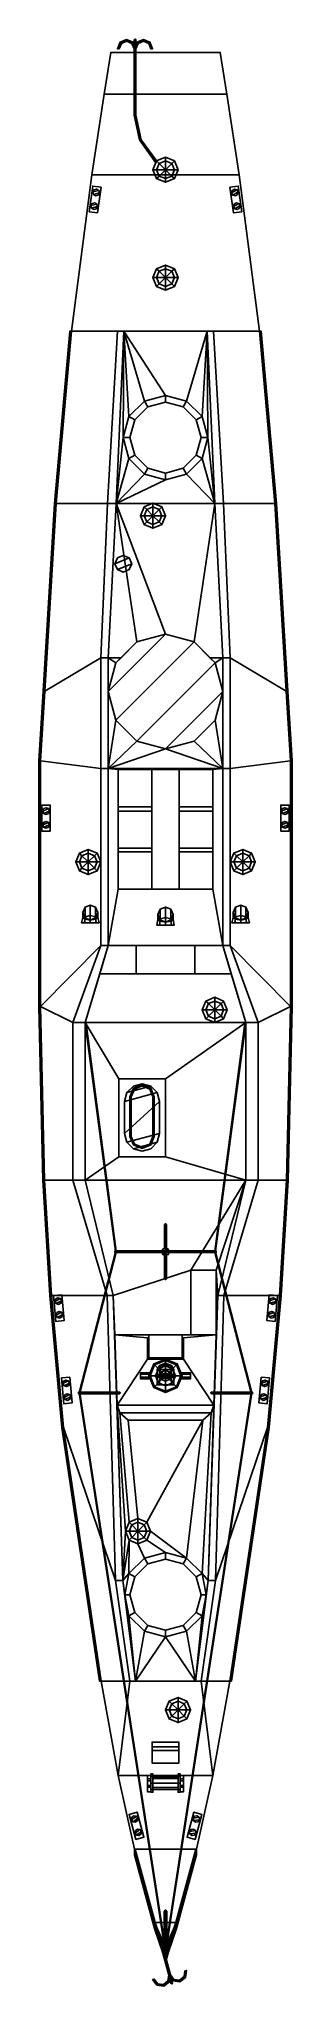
# Model space of a CAD drawing. Extents: x -3 to 3, y -23.4 to 23.2.
import ezdxf

# ---------------------------------------------------------------- set-up
doc = ezdxf.new("R2010")
doc.units = 0
doc.layers.add('BASE_43', color=7, linetype='CONTINUOUS')

msp = doc.modelspace()

# ---------------------------------------------------------------- linework, layer by layer
at = {"layer": 'BASE_43'}
for points in [[(-1.47, 21.87, 0.89), (1.47, 21.87, 0.89), (1.31, 22.87, 0.82), (-1.31, 22.87, 0.82)], [(-1.31, 22.87), (-1.47, 21.87), (-1.47, 21.87, 0.89), (-1.31, 22.87, 0.82)], [(-1.31, 22.87, 0.82), (1.31, 22.87, 0.82), (1.31, 22.87), (-1.31, 22.87)], [(-1.071, 23.101, 0.85), (-1.086, 23.114, 0.829), (-1.15, 22.959, 0.84), (-1.13, 22.96, 0.86)], [(-1.086, 23.114, 0.829), (-1.071, 23.099, 0.81), (-1.13, 22.958, 0.82), (-1.15, 22.959, 0.84)], [(-1.13, 22.958, 0.82), (-1.11, 22.959, 0.84), (-1.13, 22.96, 0.86), (-1.15, 22.959, 0.84)], [(-1.057, 23.086, 0.831), (-1.071, 23.101, 0.85), (-1.13, 22.96, 0.86), (-1.11, 22.959, 0.84)], [(-1.071, 23.099, 0.81), (-1.057, 23.086, 0.831), (-1.11, 22.959, 0.84), (-1.13, 22.958, 0.82)], [(-0.93, 23.16, 0.846), (-0.93, 23.178, 0.825), (-1.086, 23.114, 0.829), (-1.071, 23.101, 0.85)], [(-0.93, 23.178, 0.825), (-0.93, 23.157, 0.806), (-1.071, 23.099, 0.81), (-1.086, 23.114, 0.829)], [(-0.93, 23.139, 0.828), (-0.93, 23.16, 0.846), (-1.071, 23.101, 0.85), (-1.057, 23.086, 0.831)], [(-0.93, 23.157, 0.806), (-0.93, 23.139, 0.828), (-1.057, 23.086, 0.831), (-1.071, 23.099, 0.81)], [(-0.789, 23.101, 0.85), (-0.774, 23.114, 0.829), (-0.93, 23.178, 0.825), (-0.93, 23.16, 0.846)], [(-0.774, 23.114, 0.829), (-0.789, 23.099, 0.81), (-0.93, 23.157, 0.806), (-0.93, 23.178, 0.825)], [(-0.803, 23.086, 0.831), (-0.789, 23.101, 0.85), (-0.93, 23.16, 0.846), (-0.93, 23.139, 0.828)], [(-0.789, 23.099, 0.81), (-0.803, 23.086, 0.831), (-0.93, 23.139, 0.828), (-0.93, 23.157, 0.806)], [(-0.75, 22.959, 0.84), (-0.73, 22.96, 0.86), (-0.789, 23.101, 0.85), (-0.803, 23.086, 0.831)], [(-0.73, 22.958, 0.82), (-0.75, 22.959, 0.84), (-0.803, 23.086, 0.831), (-0.789, 23.099, 0.81)], [(-0.73, 22.96, 0.86), (-0.71, 22.959, 0.84), (-0.774, 23.114, 0.829), (-0.789, 23.101, 0.85)], [(-0.71, 22.959, 0.84), (-0.73, 22.958, 0.82), (-0.789, 23.099, 0.81), (-0.774, 23.114, 0.829)], [(-0.73, 23.192, 1.024), (-0.75, 23.172, 1.026), (-0.75, 23.124, 1.171), (-0.73, 23.139, 1.184)], [(-0.73, 23.117, 0.874), (-0.75, 23.104, 0.889), (-0.75, 23.172, 1.026), (-0.73, 23.192, 1.024)], [(-0.75, 23.172, 1.026), (-0.73, 23.152, 1.027), (-0.73, 23.109, 1.158), (-0.75, 23.124, 1.171)], [(-0.75, 23.104, 0.889), (-0.73, 23.091, 0.904), (-0.73, 23.152, 1.027), (-0.75, 23.172, 1.026)], [(-0.75, 23.145, 0.627), (-0.73, 23.164, 0.625), (-0.73, 23.089, 0.475), (-0.75, 23.076, 0.49)], [(-0.75, 23.096, 0.772), (-0.73, 23.111, 0.785), (-0.73, 23.164, 0.625), (-0.75, 23.145, 0.627)], [(-0.73, 23.125, 0.628), (-0.75, 23.145, 0.627), (-0.75, 23.076, 0.49), (-0.73, 23.063, 0.505)], [(-0.73, 23.081, 0.759), (-0.75, 23.096, 0.772), (-0.75, 23.145, 0.627), (-0.73, 23.125, 0.628)], [(-0.73, 23.139, 1.184), (-0.75, 23.124, 1.171), (-0.75, 22.987, 1.239), (-0.73, 22.988, 1.259)], [(-0.75, 23.124, 1.171), (-0.73, 23.109, 1.158), (-0.73, 22.985, 1.219), (-0.75, 22.987, 1.239)], [(-0.73, 22.958, 0.82), (-0.75, 22.959, 0.84), (-0.75, 23.104, 0.889), (-0.73, 23.117, 0.874)], [(-0.73, 22.958, 0.82), (-0.75, 22.959, 0.84), (-0.686, 23.114, 0.829), (-0.671, 23.099, 0.81)], [(-0.75, 22.959, 0.84), (-0.73, 22.96, 0.86), (-0.671, 23.101, 0.85), (-0.686, 23.114, 0.829)], [(-0.75, 22.959, 0.84), (-0.73, 22.96, 0.86), (-0.73, 23.111, 0.785), (-0.75, 23.096, 0.772)], [(-0.75, 22.959, 0.84), (-0.73, 22.96, 0.86), (-0.73, 23.091, 0.904), (-0.75, 23.104, 0.889)], [(-0.73, 22.958, 0.82), (-0.75, 22.959, 0.84), (-0.75, 23.096, 0.772), (-0.73, 23.081, 0.759)], [(-0.75, 23.076, 0.49), (-0.73, 23.089, 0.475), (-0.73, 22.93, 0.421), (-0.75, 22.931, 0.441)], [(-0.73, 23.063, 0.505), (-0.75, 23.076, 0.49), (-0.75, 22.931, 0.441), (-0.73, 22.932, 0.461)], [(-0.75, 22.987, 1.239), (-0.73, 22.985, 1.219), (-0.71, 22.987, 1.239), (-0.73, 22.988, 1.259)], [(-0.75, 21.961, 0.91), (-0.73, 21.963, 0.93), (-0.73, 22.96, 0.86), (-0.75, 22.959, 0.84)], [(-0.73, 21.96, 0.89), (-0.75, 21.961, 0.91), (-0.75, 22.959, 0.84), (-0.73, 22.958, 0.82)], [(-0.71, 22.931, 0.441), (-0.73, 22.932, 0.461), (-0.75, 22.931, 0.441), (-0.73, 22.93, 0.421)], [(-0.71, 23.172, 1.026), (-0.73, 23.192, 1.024), (-0.73, 23.139, 1.184), (-0.71, 23.124, 1.171)], [(-0.71, 23.104, 0.889), (-0.73, 23.117, 0.874), (-0.73, 23.192, 1.024), (-0.71, 23.172, 1.026)], [(-0.73, 23.152, 1.027), (-0.71, 23.172, 1.026), (-0.71, 23.124, 1.171), (-0.73, 23.109, 1.158)], [(-0.73, 23.091, 0.904), (-0.71, 23.104, 0.889), (-0.71, 23.172, 1.026), (-0.73, 23.152, 1.027)], [(-0.73, 23.164, 0.625), (-0.71, 23.145, 0.627), (-0.71, 23.076, 0.49), (-0.73, 23.089, 0.475)], [(-0.73, 23.111, 0.785), (-0.71, 23.096, 0.772), (-0.71, 23.145, 0.627), (-0.73, 23.164, 0.625)], [(-0.71, 23.145, 0.627), (-0.73, 23.125, 0.628), (-0.73, 23.063, 0.505), (-0.71, 23.076, 0.49)], [(-0.71, 23.096, 0.772), (-0.73, 23.081, 0.759), (-0.73, 23.125, 0.628), (-0.71, 23.145, 0.627)], [(-0.71, 23.124, 1.171), (-0.73, 23.139, 1.184), (-0.73, 22.988, 1.259), (-0.71, 22.987, 1.239)], [(-0.73, 23.109, 1.158), (-0.71, 23.124, 1.171), (-0.71, 22.987, 1.239), (-0.73, 22.985, 1.219)], [(-0.71, 22.959, 0.84), (-0.73, 22.958, 0.82), (-0.73, 23.117, 0.874), (-0.71, 23.104, 0.889)], [(-0.73, 22.96, 0.86), (-0.71, 22.959, 0.84), (-0.71, 23.096, 0.772), (-0.73, 23.111, 0.785)], [(-0.73, 22.96, 0.86), (-0.71, 22.959, 0.84), (-0.71, 23.104, 0.889), (-0.73, 23.091, 0.904)], [(-0.73, 22.96, 0.86), (-0.71, 22.959, 0.84), (-0.657, 23.086, 0.831), (-0.671, 23.101, 0.85)], [(-0.71, 22.959, 0.84), (-0.73, 22.958, 0.82), (-0.671, 23.099, 0.81), (-0.657, 23.086, 0.831)], [(-0.71, 22.959, 0.84), (-0.73, 22.958, 0.82), (-0.73, 23.081, 0.759), (-0.71, 23.096, 0.772)], [(-0.73, 23.089, 0.475), (-0.71, 23.076, 0.49), (-0.71, 22.931, 0.441), (-0.73, 22.93, 0.421)], [(-0.71, 23.076, 0.49), (-0.73, 23.063, 0.505), (-0.73, 22.932, 0.461), (-0.71, 22.931, 0.441)], [(-0.73, 21.963, 0.93), (-0.71, 21.961, 0.91), (-0.71, 22.959, 0.84), (-0.73, 22.96, 0.86)], [(-0.71, 21.961, 0.91), (-0.73, 21.96, 0.89), (-0.73, 22.958, 0.82), (-0.71, 22.959, 0.84)], [(-0.671, 23.099, 0.81), (-0.686, 23.114, 0.829), (-0.53, 23.178, 0.825), (-0.53, 23.157, 0.806)], [(-0.686, 23.114, 0.829), (-0.671, 23.101, 0.85), (-0.53, 23.16, 0.846), (-0.53, 23.178, 0.825)], [(-0.671, 23.101, 0.85), (-0.657, 23.086, 0.831), (-0.53, 23.139, 0.828), (-0.53, 23.16, 0.846)], [(-0.657, 23.086, 0.831), (-0.671, 23.099, 0.81), (-0.53, 23.157, 0.806), (-0.53, 23.139, 0.828)], [(-0.53, 23.157, 0.806), (-0.53, 23.178, 0.825), (-0.374, 23.114, 0.829), (-0.389, 23.099, 0.81)], [(-0.53, 23.178, 0.825), (-0.53, 23.16, 0.846), (-0.389, 23.101, 0.85), (-0.374, 23.114, 0.829)], [(-0.53, 23.16, 0.846), (-0.53, 23.139, 0.828), (-0.403, 23.086, 0.831), (-0.389, 23.101, 0.85)], [(-0.53, 23.139, 0.828), (-0.53, 23.157, 0.806), (-0.389, 23.099, 0.81), (-0.403, 23.086, 0.831)], [(-0.389, 23.101, 0.85), (-0.403, 23.086, 0.831), (-0.35, 22.959, 0.84), (-0.33, 22.96, 0.86)], [(-0.403, 23.086, 0.831), (-0.389, 23.099, 0.81), (-0.33, 22.958, 0.82), (-0.35, 22.959, 0.84)], [(-0.389, 23.099, 0.81), (-0.374, 23.114, 0.829), (-0.31, 22.959, 0.84), (-0.33, 22.958, 0.82)], [(-0.374, 23.114, 0.829), (-0.389, 23.101, 0.85), (-0.33, 22.96, 0.86), (-0.31, 22.959, 0.84)], [(-0.33, 22.96, 0.86), (-0.35, 22.959, 0.84), (-0.33, 22.958, 0.82), (-0.31, 22.959, 0.84)], [(1.31, 22.87, 0.82), (1.47, 21.87, 0.89), (1.47, 21.87), (1.31, 22.87)], [(-0.75, 21.37, 0.91), (-0.73, 21.37, 0.93), (-0.73, 21.963, 0.93), (-0.75, 21.961, 0.91)], [(-0.73, 21.37, 0.89), (-0.75, 21.37, 0.91), (-0.75, 21.961, 0.91), (-0.73, 21.96, 0.89)], [(-0.73, 21.37, 0.93), (-0.71, 21.37, 0.91), (-0.71, 21.961, 0.91), (-0.73, 21.963, 0.93)], [(-0.71, 21.37, 0.91), (-0.73, 21.37, 0.89), (-0.73, 21.96, 0.89), (-0.71, 21.961, 0.91)], [(-1.47, 21.87), (-1.76, 19.94), (-1.76, 19.94, 0.89), (-1.47, 21.87, 0.89)], [(-1.76, 19.94, 0.89), (1.76, 19.94, 0.89), (1.47, 21.87, 0.89), (-1.47, 21.87, 0.89)], [(1.47, 21.87, 0.89), (1.76, 19.94, 0.89), (1.76, 19.94), (1.47, 21.87)], [(-0.6, 20.78, 0.89), (-0.62, 20.78, 0.91), (-0.75, 21.37, 0.91), (-0.73, 21.37, 0.89)], [(-0.62, 20.78, 0.91), (-0.6, 20.78, 0.93), (-0.73, 21.37, 0.93), (-0.75, 21.37, 0.91)], [(-0.58, 20.78, 0.91), (-0.6, 20.78, 0.89), (-0.73, 21.37, 0.89), (-0.71, 21.37, 0.91)], [(-0.6, 20.78, 0.93), (-0.58, 20.78, 0.91), (-0.71, 21.37, 0.91), (-0.73, 21.37, 0.93)], [(-0.22, 20.25, 0.89), (-0.23, 20.23, 0.91), (-0.62, 20.78, 0.91), (-0.6, 20.78, 0.89)], [(-0.23, 20.23, 0.91), (-0.22, 20.25, 0.93), (-0.6, 20.78, 0.93), (-0.62, 20.78, 0.91)], [(-0.21, 20.27, 0.91), (-0.22, 20.25, 0.89), (-0.6, 20.78, 0.89), (-0.58, 20.78, 0.91)], [(-0.22, 20.25, 0.93), (-0.21, 20.27, 0.91), (-0.58, 20.78, 0.91), (-0.6, 20.78, 0.93)], [(-0.3, 20.06, 1.12), (-0.212, 20.272, 1.12), (-0.212, 20.272, 0.89), (-0.3, 20.06, 0.89)], [(-0.15, 20.21, 1.17), (-0.212, 20.272, 1.12), (-0.3, 20.06, 1.12), (-0.212, 20.06, 1.17)], [(-0.212, 19.848, 1.12), (-0.3, 20.06, 1.12), (-0.3, 20.06, 0.89), (-0.212, 19.848, 0.89)], [(-0.212, 20.06, 1.17), (-0.3, 20.06, 1.12), (-0.212, 19.848, 1.12), (-0.15, 19.91, 1.17)], [(-0.212, 20.272, 1.12), (0, 20.36, 1.12), (0, 20.36, 0.89), (-0.212, 20.272, 0.89)], [(0, 20.272, 1.17), (0, 20.36, 1.12), (-0.212, 20.272, 1.12), (-0.15, 20.21, 1.17)], [(0, 20.06, 1.19), (-0.15, 20.21, 1.17), (-0.212, 20.06, 1.17), (0, 20.06, 1.19)], [(0, 20.06, 1.19), (-0.212, 20.06, 1.17), (-0.15, 19.91, 1.17), (0, 20.06, 1.19)], [(0, 20.06, 1.19), (0, 20.272, 1.17), (-0.15, 20.21, 1.17), (0, 20.06, 1.19)], [(0, 20.06, 1.19), (-0.15, 19.91, 1.17), (0, 19.848, 1.17), (0, 20.06, 1.19)], [(0, 20.36, 1.12), (0.212, 20.272, 1.12), (0.212, 20.272, 0.89), (0, 20.36, 0.89)], [(0.15, 20.21, 1.17), (0.212, 20.272, 1.12), (0, 20.36, 1.12), (0, 20.272, 1.17)], [(0, 20.06, 1.19), (0.15, 20.21, 1.17), (0, 20.272, 1.17), (0, 20.06, 1.19)], [(0, 20.06, 1.19), (0.212, 20.06, 1.17), (0.15, 20.21, 1.17), (0, 20.06, 1.19)], [(0, 20.06, 1.19), (0.15, 19.91, 1.17), (0.212, 20.06, 1.17), (0, 20.06, 1.19)], [(0, 20.06, 1.19), (0, 19.848, 1.17), (0.15, 19.91, 1.17), (0, 20.06, 1.19)], [(0.212, 20.06, 1.17), (0.3, 20.06, 1.12), (0.212, 20.272, 1.12), (0.15, 20.21, 1.17)], [(0.15, 19.91, 1.17), (0.212, 19.848, 1.12), (0.3, 20.06, 1.12), (0.212, 20.06, 1.17)], [(0.212, 20.272, 1.12), (0.3, 20.06, 1.12), (0.3, 20.06, 0.89), (0.212, 20.272, 0.89)], [(0.3, 20.06, 1.12), (0.212, 19.848, 1.12), (0.212, 19.848, 0.89), (0.3, 20.06, 0.89)], [(-2.25, 16.2, 1), (2.25, 16.2, 1), (1.76, 19.94, 0.89), (-1.76, 19.94, 0.89)], [(-1.76, 19.94), (-2.25, 16.2), (-2.25, 16.2, 1), (-1.76, 19.94, 0.89)], [(-1.74, 19.67, 1.02), (-1.826, 19.056, 1.02), (-1.628, 19.028, 1.02), (-1.542, 19.642, 1.02)], [(-1.74, 19.67, 0.89), (-1.826, 19.056, 0.89), (-1.826, 19.056, 1.02), (-1.74, 19.67, 1.02)], [(-1.542, 19.642, 1.02), (-1.542, 19.642, 0.89), (-1.74, 19.67, 0.89), (-1.74, 19.67, 1.02)], [(-1.649, 19.597, 1.21), (-1.709, 19.581, 1.21), (-1.74, 19.529, 1.21), (-1.597, 19.566, 1.21)], [(-1.709, 19.581, 1.02), (-1.74, 19.529, 1.02), (-1.74, 19.529, 1.21), (-1.709, 19.581, 1.21)], [(-1.649, 19.597, 1.02), (-1.709, 19.581, 1.02), (-1.709, 19.581, 1.21), (-1.649, 19.597, 1.21)], [(-1.597, 19.566, 1.02), (-1.649, 19.597, 1.02), (-1.649, 19.597, 1.21), (-1.597, 19.566, 1.21)], [(-1.628, 19.028, 1.02), (-1.628, 19.028, 0.89), (-1.542, 19.642, 0.89), (-1.542, 19.642, 1.02)], [(-0.15, 19.91, 1.17), (-0.212, 19.848, 1.12), (0, 19.76, 1.12), (0, 19.848, 1.17)], [(0, 19.76, 1.12), (-0.212, 19.848, 1.12), (-0.212, 19.848, 0.89), (0, 19.76, 0.89)], [(0, 19.848, 1.17), (0, 19.76, 1.12), (0.212, 19.848, 1.12), (0.15, 19.91, 1.17)], [(0.212, 19.848, 1.12), (0, 19.76, 1.12), (0, 19.76, 0.89), (0.212, 19.848, 0.89)], [(1.74, 19.67, 1.02), (1.74, 19.67, 0.89), (1.542, 19.642, 0.89), (1.542, 19.642, 1.02)], [(1.542, 19.642, 1.02), (1.628, 19.028, 1.02), (1.826, 19.056, 1.02), (1.74, 19.67, 1.02)], [(1.542, 19.642, 0.89), (1.628, 19.028, 0.89), (1.628, 19.028, 1.02), (1.542, 19.642, 1.02)], [(1.649, 19.597, 1.21), (1.597, 19.566, 1.21), (1.581, 19.506, 1.21), (1.709, 19.581, 1.21)], [(1.709, 19.581, 1.21), (1.581, 19.506, 1.21), (1.612, 19.454, 1.21), (1.74, 19.529, 1.21)], [(1.649, 19.597, 1.02), (1.597, 19.566, 1.02), (1.597, 19.566, 1.21), (1.649, 19.597, 1.21)], [(1.709, 19.581, 1.02), (1.649, 19.597, 1.02), (1.649, 19.597, 1.21), (1.709, 19.581, 1.21)], [(1.74, 19.529, 1.02), (1.709, 19.581, 1.02), (1.709, 19.581, 1.21), (1.74, 19.529, 1.21)], [(1.826, 19.056, 1.02), (1.826, 19.056, 0.89), (1.74, 19.67, 0.89), (1.74, 19.67, 1.02)], [(1.76, 19.94, 0.89), (2.25, 16.2, 1), (2.25, 16.2), (1.76, 19.94)], [(-1.695, 19.27, 1.21), (-1.755, 19.255, 1.21), (-1.786, 19.202, 1.21), (-1.642, 19.239, 1.21)], [(-1.755, 19.255, 1.02), (-1.786, 19.202, 1.02), (-1.786, 19.202, 1.21), (-1.755, 19.255, 1.21)], [(-1.642, 19.239, 1.21), (-1.786, 19.202, 1.21), (-1.77, 19.143, 1.21), (-1.627, 19.18, 1.21)], [(-1.786, 19.202, 1.02), (-1.77, 19.143, 1.02), (-1.77, 19.143, 1.21), (-1.786, 19.202, 1.21)], [(-1.627, 19.18, 1.21), (-1.77, 19.143, 1.21), (-1.718, 19.111, 1.21), (-1.658, 19.127, 1.21)], [(-1.77, 19.143, 1.02), (-1.718, 19.111, 1.02), (-1.718, 19.111, 1.21), (-1.77, 19.143, 1.21)], [(-1.695, 19.27, 1.02), (-1.755, 19.255, 1.02), (-1.755, 19.255, 1.21), (-1.695, 19.27, 1.21)], [(-1.597, 19.566, 1.21), (-1.74, 19.529, 1.21), (-1.724, 19.469, 1.21), (-1.581, 19.506, 1.21)], [(-1.74, 19.529, 1.02), (-1.724, 19.469, 1.02), (-1.724, 19.469, 1.21), (-1.74, 19.529, 1.21)], [(-1.581, 19.506, 1.21), (-1.724, 19.469, 1.21), (-1.672, 19.438, 1.21), (-1.612, 19.454, 1.21)], [(-1.724, 19.469, 1.02), (-1.672, 19.438, 1.02), (-1.672, 19.438, 1.21), (-1.724, 19.469, 1.21)], [(-1.718, 19.111, 1.02), (-1.658, 19.127, 1.02), (-1.658, 19.127, 1.21), (-1.718, 19.111, 1.21)], [(-1.642, 19.239, 1.02), (-1.695, 19.27, 1.02), (-1.695, 19.27, 1.21), (-1.642, 19.239, 1.21)], [(-1.672, 19.438, 1.02), (-1.612, 19.454, 1.02), (-1.612, 19.454, 1.21), (-1.672, 19.438, 1.21)], [(-1.658, 19.127, 1.02), (-1.627, 19.18, 1.02), (-1.627, 19.18, 1.21), (-1.658, 19.127, 1.21)], [(-1.627, 19.18, 1.02), (-1.642, 19.239, 1.02), (-1.642, 19.239, 1.21), (-1.627, 19.18, 1.21)], [(-1.612, 19.454, 1.02), (-1.581, 19.506, 1.02), (-1.581, 19.506, 1.21), (-1.612, 19.454, 1.21)], [(-1.581, 19.506, 1.02), (-1.597, 19.566, 1.02), (-1.597, 19.566, 1.21), (-1.581, 19.506, 1.21)], [(1.597, 19.566, 1.02), (1.581, 19.506, 1.02), (1.581, 19.506, 1.21), (1.597, 19.566, 1.21)], [(1.581, 19.506, 1.02), (1.612, 19.454, 1.02), (1.612, 19.454, 1.21), (1.581, 19.506, 1.21)], [(1.74, 19.529, 1.21), (1.612, 19.454, 1.21), (1.672, 19.438, 1.21), (1.724, 19.469, 1.21)], [(1.612, 19.454, 1.02), (1.672, 19.438, 1.02), (1.672, 19.438, 1.21), (1.612, 19.454, 1.21)], [(1.695, 19.27, 1.21), (1.642, 19.239, 1.21), (1.627, 19.18, 1.21), (1.755, 19.255, 1.21)], [(1.755, 19.255, 1.21), (1.627, 19.18, 1.21), (1.658, 19.127, 1.21), (1.786, 19.202, 1.21)], [(1.642, 19.239, 1.02), (1.627, 19.18, 1.02), (1.627, 19.18, 1.21), (1.642, 19.239, 1.21)], [(1.627, 19.18, 1.02), (1.658, 19.127, 1.02), (1.658, 19.127, 1.21), (1.627, 19.18, 1.21)], [(1.695, 19.27, 1.02), (1.642, 19.239, 1.02), (1.642, 19.239, 1.21), (1.695, 19.27, 1.21)], [(1.786, 19.202, 1.21), (1.658, 19.127, 1.21), (1.718, 19.111, 1.21), (1.77, 19.143, 1.21)], [(1.658, 19.127, 1.02), (1.718, 19.111, 1.02), (1.718, 19.111, 1.21), (1.658, 19.127, 1.21)], [(1.672, 19.438, 1.02), (1.724, 19.469, 1.02), (1.724, 19.469, 1.21), (1.672, 19.438, 1.21)], [(1.755, 19.255, 1.02), (1.695, 19.27, 1.02), (1.695, 19.27, 1.21), (1.755, 19.255, 1.21)], [(1.718, 19.111, 1.02), (1.77, 19.143, 1.02), (1.77, 19.143, 1.21), (1.718, 19.111, 1.21)], [(1.724, 19.469, 1.02), (1.74, 19.529, 1.02), (1.74, 19.529, 1.21), (1.724, 19.469, 1.21)], [(1.786, 19.202, 1.02), (1.755, 19.255, 1.02), (1.755, 19.255, 1.21), (1.786, 19.202, 1.21)], [(1.77, 19.143, 1.02), (1.786, 19.202, 1.02), (1.786, 19.202, 1.21), (1.77, 19.143, 1.21)], [(-1.826, 19.056, 1.02), (-1.826, 19.056, 0.89), (-1.628, 19.028, 0.89), (-1.628, 19.028, 1.02)], [(1.628, 19.028, 1.02), (1.628, 19.028, 0.89), (1.826, 19.056, 0.89), (1.826, 19.056, 1.02)], [(-0.212, 17.692, 1.18), (0, 17.78, 1.18), (0, 17.78, 0.95), (-0.212, 17.692, 0.95)], [(0, 17.692, 1.23), (0, 17.78, 1.18), (-0.212, 17.692, 1.18), (-0.15, 17.63, 1.23)], [(0, 17.78, 1.18), (0.212, 17.692, 1.18), (0.212, 17.692, 0.95), (0, 17.78, 0.95)], [(0.15, 17.63, 1.23), (0.212, 17.692, 1.18), (0, 17.78, 1.18), (0, 17.692, 1.23)], [(-0.3, 17.48, 1.18), (-0.212, 17.692, 1.18), (-0.212, 17.692, 0.95), (-0.3, 17.48, 0.96)], [(-0.15, 17.63, 1.23), (-0.212, 17.692, 1.18), (-0.3, 17.48, 1.18), (-0.212, 17.48, 1.23)], [(-0.212, 17.268, 1.18), (-0.3, 17.48, 1.18), (-0.3, 17.48, 0.96), (-0.212, 17.268, 0.96)], [(-0.212, 17.48, 1.23), (-0.3, 17.48, 1.18), (-0.212, 17.268, 1.18), (-0.15, 17.33, 1.23)], [(0, 17.48, 1.25), (-0.15, 17.63, 1.23), (-0.212, 17.48, 1.23), (0, 17.48, 1.25)], [(0, 17.48, 1.25), (-0.212, 17.48, 1.23), (-0.15, 17.33, 1.23), (0, 17.48, 1.25)], [(-0.15, 17.33, 1.23), (-0.212, 17.268, 1.18), (0, 17.18, 1.18), (0, 17.268, 1.23)], [(0, 17.18, 1.18), (-0.212, 17.268, 1.18), (-0.212, 17.268, 0.96), (0, 17.18, 0.97)], [(0, 17.48, 1.25), (0, 17.692, 1.23), (-0.15, 17.63, 1.23), (0, 17.48, 1.25)], [(0, 17.48, 1.25), (-0.15, 17.33, 1.23), (0, 17.268, 1.23), (0, 17.48, 1.25)], [(0, 17.48, 1.25), (0.15, 17.63, 1.23), (0, 17.692, 1.23), (0, 17.48, 1.25)], [(0, 17.48, 1.25), (0.212, 17.48, 1.23), (0.15, 17.63, 1.23), (0, 17.48, 1.25)], [(0, 17.48, 1.25), (0, 17.268, 1.23), (0.15, 17.33, 1.23), (0, 17.48, 1.25)], [(0, 17.48, 1.25), (0.15, 17.33, 1.23), (0.212, 17.48, 1.23), (0, 17.48, 1.25)], [(0, 17.268, 1.23), (0, 17.18, 1.18), (0.212, 17.268, 1.18), (0.15, 17.33, 1.23)], [(0.212, 17.268, 1.18), (0, 17.18, 1.18), (0, 17.18, 0.97), (0.212, 17.268, 0.96)], [(0.212, 17.48, 1.23), (0.3, 17.48, 1.18), (0.212, 17.692, 1.18), (0.15, 17.63, 1.23)], [(0.15, 17.33, 1.23), (0.212, 17.268, 1.18), (0.3, 17.48, 1.18), (0.212, 17.48, 1.23)], [(0.212, 17.692, 1.18), (0.3, 17.48, 1.18), (0.3, 17.48, 0.96), (0.212, 17.692, 0.95)], [(0.3, 17.48, 1.18), (0.212, 17.268, 1.18), (0.212, 17.268, 0.96), (0.3, 17.48, 0.96)], [(-2.29, 16.2, 0.88), (-2.66, 12.07, 0.88), (-2.66, 12.07, 0.98), (-2.29, 16.2, 0.98)], [(-2.25, 16.2, 0.88), (-2.62, 12.07, 0.88), (-2.66, 12.07, 0.88), (-2.29, 16.2, 0.88)], [(-2.29, 16.2, 0.98), (-2.66, 12.07, 0.98), (-2.62, 12.07, 0.98), (-2.25, 16.2, 0.98)], [(-2.25, 16.2, 1), (-2.62, 12.07, 1), (-1.39, 12.07, 1), (-1.15, 16.2, 1)], [(-2.25, 16.2), (-2.62, 12.07), (-2.62, 12.07, 0.88), (-2.25, 16.2, 0.88)], [(-2.25, 16.2, 0.98), (-2.62, 12.07, 0.98), (-2.62, 12.07, 1), (-2.25, 16.2, 1)], [(-2.25, 16.2, 0.88), (-2.29, 16.2, 0.88), (-2.29, 16.2, 0.98), (-2.25, 16.2, 0.98)], [(-1.15, 16.2, 1), (-1.39, 12.07, 1), (-1.18, 12.07, 1.53), (-1, 16.2, 1.53)], [(-1.18, 12.07, 1.53), (-1.01, 13.65, 1.53), (-1, 16.2, 1.53)], [(1, 16.2, 1.53), (1.15, 16.2, 1), (-1.15, 16.2, 1), (-1, 16.2, 1.53)], [(-1.01, 13.65, 1.53), (-0.875, 14.155, 1.53), (-1, 16.2, 1.53)], [(-0.875, 14.155, 1.53), (-0.505, 14.525, 1.53), (-1, 16.2, 1.53)], [(-0.505, 14.525, 1.53), (0, 14.66, 1.53), (-1, 16.2, 1.53)], [(0, 14.66, 1.53), (0.505, 14.525, 1.53), (1, 16.2, 1.53), (-1, 16.2, 1.53)], [(0.505, 14.525, 1.53), (0.875, 14.155, 1.53), (1, 16.2, 1.53)], [(0.875, 14.155, 1.53), (1.01, 13.65, 1.53), (1, 16.2, 1.53)], [(1.18, 12.07, 1.53), (1.39, 12.07, 1), (1.15, 16.2, 1), (1, 16.2, 1.53)], [(1, 16.2, 1.53), (1.01, 13.65, 1.53), (1.18, 12.07, 1.53)], [(1.39, 12.07, 1), (2.62, 12.07, 1), (2.25, 16.2, 1), (1.15, 16.2, 1)], [(2.25, 16.2, 0.88), (2.62, 12.07, 0.88), (2.62, 12.07), (2.25, 16.2)], [(2.25, 16.2, 1), (2.62, 12.07, 1), (2.62, 12.07, 0.98), (2.25, 16.2, 0.98)], [(2.29, 16.2, 0.88), (2.25, 16.2, 0.88), (2.25, 16.2, 0.98), (2.29, 16.2, 0.98)], [(2.29, 16.2, 0.88), (2.66, 12.07, 0.88), (2.62, 12.07, 0.88), (2.25, 16.2, 0.88)], [(2.25, 16.2, 0.98), (2.62, 12.07, 0.98), (2.66, 12.07, 0.98), (2.29, 16.2, 0.98)], [(2.29, 16.2, 0.98), (2.66, 12.07, 0.98), (2.66, 12.07, 0.88), (2.29, 16.2, 0.88)], [(-0.736, 14.075, 1.71), (-0.425, 14.386, 1.71), (-0.505, 14.525, 1.53), (-0.875, 14.155, 1.53)], [(-0.425, 14.386, 1.71), (0, 14.5, 1.71), (0, 14.66, 1.53), (-0.505, 14.525, 1.53)], [(0, 14.5, 1.71), (0.425, 14.386, 1.71), (0.505, 14.525, 1.53), (0, 14.66, 1.53)], [(0.425, 14.386, 1.71), (0.736, 14.075, 1.71), (0.875, 14.155, 1.53), (0.505, 14.525, 1.53)], [(-0.85, 13.65, 1.71), (-0.736, 14.075, 1.71), (-0.875, 14.155, 1.53), (-1.01, 13.65, 1.53)], [(0.736, 14.075, 1.71), (0.85, 13.65, 1.71), (1.01, 13.65, 1.53), (0.875, 14.155, 1.53)], [(-0.875, 13.145, 1.53), (-1.01, 13.65, 1.53), (-1.18, 12.07, 1.53)], [(-0.736, 13.225, 1.71), (-0.85, 13.65, 1.71), (-1.01, 13.65, 1.53), (-0.875, 13.145, 1.53)], [(0.85, 13.65, 1.71), (0.736, 13.225, 1.71), (0.875, 13.145, 1.53), (1.01, 13.65, 1.53)], [(1.01, 13.65, 1.53), (0.875, 13.145, 1.53), (1.18, 12.07, 1.53)], [(-0.505, 12.775, 1.53), (-0.875, 13.145, 1.53), (-1.18, 12.07, 1.53), (-0.505, 12.775, 1.53)], [(-0.425, 12.914, 1.71), (-0.736, 13.225, 1.71), (-0.875, 13.145, 1.53), (-0.505, 12.775, 1.53)], [(0.736, 13.225, 1.71), (0.425, 12.914, 1.71), (0.505, 12.775, 1.53), (0.875, 13.145, 1.53)], [(0.875, 13.145, 1.53), (0.505, 12.775, 1.53), (1.18, 12.07, 1.53)], [(0, 12.64, 1.53), (-0.505, 12.775, 1.53), (-0.505, 12.775, 1.53), (-1.18, 12.07, 1.53)], [(0, 12.64, 1.53), (-1.18, 12.07, 1.53), (1.18, 12.07, 1.53), (0.505, 12.775, 1.53)], [(0, 12.8, 1.71), (-0.425, 12.914, 1.71), (-0.505, 12.775, 1.53), (0, 12.64, 1.53)], [(0.425, 12.914, 1.71), (0, 12.8, 1.71), (0, 12.64, 1.53), (0.505, 12.775, 1.53)], [(-2.66, 12.07, 0.88), (-2.93, 7.58, 0.88), (-2.93, 7.58, 0.98), (-2.66, 12.07, 0.98)], [(-2.66, 12.07, 0.98), (-2.93, 7.58, 0.98), (-2.89, 7.58, 0.98), (-2.62, 12.07, 0.98)], [(-2.62, 12.07, 0.88), (-2.89, 7.58, 0.88), (-2.93, 7.58, 0.88), (-2.66, 12.07, 0.88)], [(-1.39, 12.07, 1), (-2.62, 12.07, 1), (-2.89, 7.58, 1), (-1.55, 8.38, 1)], [(-2.62, 12.07), (-2.89, 7.58), (-2.89, 7.58, 0.88), (-2.62, 12.07, 0.88)], [(-2.62, 12.07, 0.98), (-2.89, 7.58, 0.98), (-2.89, 7.58, 1), (-2.62, 12.07, 1)], [(-1.18, 12.07, 1.53), (-1.39, 12.07, 1), (-1.55, 8.38, 1), (-1.37, 8.38, 1.67)], [(-1.18, 12.07, 1.53), (-1.37, 8.38, 1.67), (-1.061, 8.38, 1.67), (-0.685, 8.756, 1.656)], [(0.685, 8.756, 1.656), (1.18, 12.07, 1.53), (-1.18, 12.07, 1.53), (0, 8.94, 1.649)], [(-1.18, 12.07, 1.53), (-1.18, 12.07, 1.53), (-0.685, 8.756, 1.656), (0, 8.94, 1.649)], [(-0.45, 11.93, 1.8), (-0.512, 11.992, 1.75), (-0.6, 11.78, 1.75), (-0.512, 11.78, 1.8)], [(-0.6, 11.78, 1.75), (-0.512, 11.992, 1.75), (-0.512, 11.992, 1.53), (-0.6, 11.78, 1.54)], [(-0.512, 11.78, 1.8), (-0.6, 11.78, 1.75), (-0.512, 11.568, 1.75), (-0.45, 11.63, 1.8)], [(-0.512, 11.568, 1.75), (-0.6, 11.78, 1.75), (-0.6, 11.78, 1.54), (-0.512, 11.568, 1.54)], [(-0.3, 11.992, 1.8), (-0.3, 12.08, 1.75), (-0.512, 11.992, 1.75), (-0.45, 11.93, 1.8)], [(-0.512, 11.992, 1.75), (-0.3, 12.08, 1.75), (-0.3, 12.08, 1.53), (-0.512, 11.992, 1.53)], [(-0.3, 11.78, 1.82), (-0.45, 11.93, 1.8), (-0.512, 11.78, 1.8), (-0.3, 11.78, 1.82)], [(-0.3, 11.78, 1.82), (-0.512, 11.78, 1.8), (-0.45, 11.63, 1.8), (-0.3, 11.78, 1.82)], [(-0.3, 11.78, 1.82), (-0.3, 11.992, 1.8), (-0.45, 11.93, 1.8), (-0.3, 11.78, 1.82)], [(-0.3, 11.78, 1.82), (-0.45, 11.63, 1.8), (-0.3, 11.568, 1.8), (-0.3, 11.78, 1.82)], [(-0.15, 11.93, 1.8), (-0.088, 11.992, 1.75), (-0.3, 12.08, 1.75), (-0.3, 11.992, 1.8)], [(-0.3, 12.08, 1.75), (-0.088, 11.992, 1.75), (-0.088, 11.992, 1.53), (-0.3, 12.08, 1.53)], [(-0.3, 11.78, 1.82), (-0.15, 11.93, 1.8), (-0.3, 11.992, 1.8), (-0.3, 11.78, 1.82)], [(-0.3, 11.78, 1.82), (-0.088, 11.78, 1.8), (-0.15, 11.93, 1.8), (-0.3, 11.78, 1.82)], [(-0.3, 11.78, 1.82), (-0.3, 11.568, 1.8), (-0.15, 11.63, 1.8), (-0.3, 11.78, 1.82)], [(-0.3, 11.78, 1.82), (-0.15, 11.63, 1.8), (-0.088, 11.78, 1.8), (-0.3, 11.78, 1.82)], [(-0.088, 11.78, 1.8), (0, 11.78, 1.75), (-0.088, 11.992, 1.75), (-0.15, 11.93, 1.8)], [(-0.15, 11.63, 1.8), (-0.088, 11.568, 1.75), (0, 11.78, 1.75), (-0.088, 11.78, 1.8)], [(-0.088, 11.992, 1.75), (0, 11.78, 1.75), (0, 11.78, 1.54), (-0.088, 11.992, 1.53)], [(0, 11.78, 1.75), (-0.088, 11.568, 1.75), (-0.088, 11.568, 1.54), (0, 11.78, 1.54)], [(1.37, 8.38, 1.67), (1.18, 12.07, 1.53), (0.685, 8.756, 1.656), (1.061, 8.38, 1.67)], [(1.55, 8.38, 1), (1.39, 12.07, 1), (1.18, 12.07, 1.53), (1.37, 8.38, 1.67)], [(2.89, 7.58, 1), (2.62, 12.07, 1), (1.39, 12.07, 1), (1.55, 8.38, 1)], [(2.62, 12.07, 0.88), (2.89, 7.58, 0.88), (2.89, 7.58), (2.62, 12.07)], [(2.62, 12.07, 1), (2.89, 7.58, 1), (2.89, 7.58, 0.98), (2.62, 12.07, 0.98)], [(2.66, 12.07, 0.88), (2.93, 7.58, 0.88), (2.89, 7.58, 0.88), (2.62, 12.07, 0.88)], [(2.62, 12.07, 0.98), (2.89, 7.58, 0.98), (2.93, 7.58, 0.98), (2.66, 12.07, 0.98)], [(2.66, 12.07, 0.98), (2.93, 7.58, 0.98), (2.93, 7.58, 0.88), (2.66, 12.07, 0.88)], [(-0.45, 11.63, 1.8), (-0.512, 11.568, 1.75), (-0.3, 11.48, 1.75), (-0.3, 11.568, 1.8)], [(-0.3, 11.48, 1.75), (-0.512, 11.568, 1.75), (-0.512, 11.568, 1.54), (-0.3, 11.48, 1.55)], [(-0.3, 11.568, 1.8), (-0.3, 11.48, 1.75), (-0.088, 11.568, 1.75), (-0.15, 11.63, 1.8)], [(-0.088, 11.568, 1.75), (-0.3, 11.48, 1.75), (-0.3, 11.48, 1.55), (-0.088, 11.568, 1.54)], [(-1.01, 10.83, 2.32), (-1.151, 10.771, 2.32), (-1.21, 10.63, 2.32), (-0.869, 10.771, 2.32)], [(-1.151, 10.771, 1.57), (-1.21, 10.63, 1.58), (-1.21, 10.63, 2.32), (-1.151, 10.771, 2.32)], [(-0.869, 10.771, 2.32), (-1.21, 10.63, 2.32), (-1.151, 10.489, 2.32), (-0.81, 10.63, 2.32)], [(-1.01, 10.83, 1.57), (-1.151, 10.771, 1.57), (-1.151, 10.771, 2.32), (-1.01, 10.83, 2.32)], [(-0.869, 10.771, 1.57), (-1.01, 10.83, 1.57), (-1.01, 10.83, 2.32), (-0.869, 10.771, 2.32)], [(-0.81, 10.63, 1.58), (-0.869, 10.771, 1.57), (-0.869, 10.771, 2.32), (-0.81, 10.63, 2.32)], [(-1.21, 10.63, 1.58), (-1.151, 10.489, 1.59), (-1.151, 10.489, 2.32), (-1.21, 10.63, 2.32)], [(-0.81, 10.63, 2.32), (-1.151, 10.489, 2.32), (-1.01, 10.43, 2.32), (-0.869, 10.489, 2.32)], [(-1.151, 10.489, 1.59), (-1.01, 10.43, 1.59), (-1.01, 10.43, 2.32), (-1.151, 10.489, 2.32)], [(-1.01, 10.43, 1.59), (-0.869, 10.489, 1.59), (-0.869, 10.489, 2.32), (-1.01, 10.43, 2.32)], [(-0.869, 10.489, 1.59), (-0.81, 10.63, 1.58), (-0.81, 10.63, 2.32), (-0.869, 10.489, 2.32)], [(-1.186, 6.885, 2.21), (0.685, 8.756, 2.21), (0, 8.94, 2.21), (-1.37, 7.57, 2.21)], [(-1.37, 7.57, 2.21), (0, 8.94, 2.21), (-0.685, 8.756, 2.21), (-1.186, 8.255, 2.21)], [(0, 8.94, 1.649), (-0.685, 8.756, 1.656), (-0.685, 8.756, 2.21), (0, 8.94, 2.21)], [(0.685, 8.756, 1.656), (0, 8.94, 1.649), (0, 8.94, 2.21), (0.685, 8.756, 2.21)], [(-1.061, 8.38, 1.67), (-1.186, 8.255, 1.67), (-1.186, 8.255, 2.21), (-0.685, 8.756, 2.21)], [(-0.685, 6.384, 2.21), (1.186, 8.255, 2.21), (0.685, 8.756, 2.21), (-1.186, 6.885, 2.21)], [(-0.685, 8.756, 1.656), (-1.061, 8.38, 1.67), (-0.685, 8.756, 2.21)], [(1.186, 8.255, 1.67), (1.061, 8.38, 1.67), (0.685, 8.756, 2.21), (1.186, 8.255, 2.21)], [(1.061, 8.38, 1.67), (0.685, 8.756, 1.656), (0.685, 8.756, 2.21)], [(-1.55, 8.38, 1), (-2.89, 7.58, 1), (-2.99, 5.91, 1), (-1.55, 5.73, 1)], [(-1.37, 8.38, 1.67), (-1.55, 8.38, 1), (-1.55, 5.73, 1), (-1.37, 5.73, 1.67)], [(-1.37, 8.38, 1.67), (-1.37, 8.38, 1.67), (-1.186, 8.255, 1.67), (-1.061, 8.38, 1.67)], [(-1.37, 8.38, 1.67), (-1.37, 8.38, 1.67), (-1.37, 7.57, 1.67), (-1.186, 8.255, 1.67)], [(-1.186, 8.255, 1.67), (-1.37, 7.57, 1.67), (-1.37, 7.57, 2.21), (-1.186, 8.255, 2.21)], [(0, 6.2, 2.21), (1.37, 7.57, 2.21), (1.186, 8.255, 2.21), (-0.685, 6.384, 2.21)], [(1.37, 8.38, 1.67), (1.37, 8.38, 1.67), (1.061, 8.38, 1.67), (1.186, 8.255, 1.67)], [(1.37, 8.38, 1.67), (1.37, 8.38, 1.67), (1.186, 8.255, 1.67), (1.37, 7.57, 1.67)], [(1.37, 7.57, 1.67), (1.186, 8.255, 1.67), (1.186, 8.255, 2.21), (1.37, 7.57, 2.21)], [(1.55, 5.73, 1), (1.55, 8.38, 1), (1.37, 8.38, 1.67), (1.37, 5.73, 1.67)], [(2.99, 5.91, 1), (2.89, 7.58, 1), (1.55, 8.38, 1), (1.55, 5.73, 1)], [(-2.93, 7.58, 0.88), (-3.03, 5.91, 0.88), (-3.03, 5.91, 0.98), (-2.93, 7.58, 0.98)], [(-2.93, 7.58, 0.98), (-3.03, 5.91, 0.98), (-2.99, 5.91, 0.98), (-2.89, 7.58, 0.98)], [(-2.89, 7.58, 0.88), (-2.99, 5.91, 0.88), (-3.03, 5.91, 0.88), (-2.93, 7.58, 0.88)], [(-2.89, 7.58), (-2.99, 5.91), (-2.99, 5.91, 0.88), (-2.89, 7.58, 0.88)], [(-2.89, 7.58, 0.98), (-2.99, 5.91, 0.98), (-2.99, 5.91, 1), (-2.89, 7.58, 1)], [(-1.37, 7.57, 1.67), (-1.186, 6.885, 1.67), (-1.186, 6.885, 2.21), (-1.37, 7.57, 2.21)], [(-1.37, 5.73, 1.67), (-1.37, 5.73, 1.67), (-1.186, 6.885, 1.67), (-1.37, 7.57, 1.67)], [(0.685, 6.384, 2.21), (1.186, 6.885, 2.21), (1.37, 7.57, 2.21), (0, 6.2, 2.21)], [(1.186, 6.885, 1.67), (1.37, 7.57, 1.67), (1.37, 7.57, 2.21), (1.186, 6.885, 2.21)], [(1.186, 6.885, 1.67), (1.186, 6.885, 1.67), (1.37, 5.73, 1.67), (1.37, 7.57, 1.67)], [(2.89, 7.58, 0.88), (2.99, 5.91, 0.88), (2.99, 5.91), (2.89, 7.58)], [(2.89, 7.58, 1), (2.99, 5.91, 1), (2.99, 5.91, 0.98), (2.89, 7.58, 0.98)], [(2.93, 7.58, 0.88), (3.03, 5.91, 0.88), (2.99, 5.91, 0.88), (2.89, 7.58, 0.88)], [(2.89, 7.58, 0.98), (2.99, 5.91, 0.98), (3.03, 5.91, 0.98), (2.93, 7.58, 0.98)], [(2.93, 7.58, 0.98), (3.03, 5.91, 0.98), (3.03, 5.91, 0.88), (2.93, 7.58, 0.88)], [(-1.37, 5.73, 1.67), (-1.37, 5.73, 1.67), (-0.685, 6.384, 1.67), (-1.186, 6.885, 1.67)], [(-1.186, 6.885, 1.67), (-0.685, 6.384, 1.67), (-0.685, 6.384, 2.21), (-1.186, 6.885, 2.21)], [(0.685, 6.384, 1.67), (1.186, 6.885, 1.67), (1.186, 6.885, 2.21), (0.685, 6.384, 2.21)], [(0.685, 6.384, 1.67), (0.685, 6.384, 1.67), (1.37, 5.73, 1.67), (1.186, 6.885, 1.67)], [(-1.37, 5.73, 1.67), (-1.37, 5.73, 1.67), (0, 6.2, 1.67), (-0.685, 6.384, 1.67)], [(-1.37, 5.73, 1.67), (-1.37, 5.73, 1.67), (1.37, 5.73, 1.67), (0, 6.2, 1.67)], [(-0.685, 6.384, 1.67), (0, 6.2, 1.67), (0, 6.2, 2.21), (-0.685, 6.384, 2.21)], [(0, 6.2, 1.67), (0.685, 6.384, 1.67), (0.685, 6.384, 2.21), (0, 6.2, 2.21)], [(0, 6.2, 1.67), (0, 6.2, 1.67), (1.37, 5.73, 1.67), (0.685, 6.384, 1.67)], [(-3.03, 5.91, 0.88), (-3.03, 0.03, 0.88), (-3.03, 0.03, 0.98), (-3.03, 5.91, 0.98)], [(-3.03, 5.91, 0.98), (-3.03, 0.03, 0.98), (-2.99, 0.03, 0.98), (-2.99, 5.91, 0.98)], [(-2.99, 5.91, 0.88), (-2.99, 0.03, 0.88), (-3.03, 0.03, 0.88), (-3.03, 5.91, 0.88)], [(-2.99, 5.91, 1), (-2.99, 0.03, 1), (-1.55, 1.49, 1), (-1.55, 5.73, 1)], [(-2.99, 5.91), (-2.99, 0.03), (-2.99, 0.03, 0.88), (-2.99, 5.91, 0.88)], [(-2.99, 5.91, 0.98), (-2.99, 0.03, 0.98), (-2.99, 0.03, 1), (-2.99, 5.91, 1)], [(-1.55, 5.73, 1), (-1.55, 1.49, 1), (-1.37, 1.49, 1.76), (-1.37, 5.73, 1.67)], [(-1.13, 5.7, 1.671), (-1.37, 5.73, 1.67), (-1.37, 1.49, 1.76), (-1.13, 2.84, 1.731)], [(1.13, 5.7, 1.671), (1.37, 5.73, 1.67), (-1.37, 5.73, 1.67), (-1.13, 5.7, 1.671)], [(-0.33, 4.81, 1.8), (-0.33, 5.7, 1.78), (-1.13, 5.7, 1.78), (-1.13, 4.81, 1.8)], [(-0.33, 5.7, 1.78), (-0.33, 5.7, 1.671), (-1.13, 5.7, 1.671), (-1.13, 5.7, 1.78)], [(-1.13, 5.7, 1.78), (-1.13, 5.7, 1.671), (-1.13, 4.81, 1.69), (-1.13, 4.81, 1.8)], [(0.33, 5.7, 1.671), (-0.33, 5.7, 1.671), (-0.33, 2.84, 1.731), (0.33, 2.84, 1.731)], [(-0.33, 4.81, 1.69), (-0.33, 5.7, 1.671), (-0.33, 5.7, 1.78), (-0.33, 4.81, 1.8)], [(1.13, 4.81, 1.8), (1.13, 5.7, 1.78), (0.33, 5.7, 1.78), (0.33, 4.81, 1.8)], [(0.33, 5.7, 1.78), (0.33, 5.7, 1.671), (0.33, 4.81, 1.69), (0.33, 4.81, 1.8)], [(1.13, 5.7, 1.78), (1.13, 5.7, 1.671), (0.33, 5.7, 1.671), (0.33, 5.7, 1.78)], [(1.37, 1.49, 1.76), (1.37, 5.73, 1.67), (1.13, 5.7, 1.671), (1.13, 2.84, 1.731)], [(1.13, 4.81, 1.69), (1.13, 5.7, 1.671), (1.13, 5.7, 1.78), (1.13, 4.81, 1.8)], [(1.37, 1.49, 1.76), (1.55, 1.49, 1), (1.55, 5.73, 1), (1.37, 5.73, 1.67)], [(1.55, 1.49, 1), (2.99, 0.03, 1), (2.99, 5.91, 1), (1.55, 5.73, 1)], [(2.99, 5.91, 0.88), (2.99, 0.03, 0.88), (2.99, 0.03), (2.99, 5.91)], [(2.99, 5.91, 1), (2.99, 0.03, 1), (2.99, 0.03, 0.98), (2.99, 5.91, 0.98)], [(3.03, 5.91, 0.88), (3.03, 0.03, 0.88), (2.99, 0.03, 0.88), (2.99, 5.91, 0.88)], [(2.99, 5.91, 0.98), (2.99, 0.03, 0.98), (3.03, 0.03, 0.98), (3.03, 5.91, 0.98)], [(3.03, 5.91, 0.98), (3.03, 0.03, 0.98), (3.03, 0.03, 0.88), (3.03, 5.91, 0.88)], [(-2.76, 4.85, 1.13), (-2.76, 4.85, 1), (-2.96, 4.85, 1), (-2.96, 4.85, 1.13)], [(-2.96, 4.85, 1), (-2.96, 4.23, 1), (-2.96, 4.23, 1.13), (-2.96, 4.85, 1.13)], [(-2.96, 4.85, 1.13), (-2.96, 4.23, 1.13), (-2.76, 4.23, 1.13), (-2.76, 4.85, 1.13)], [(-2.86, 4.79, 1.32), (-2.917, 4.767, 1.32), (-2.94, 4.71, 1.32), (-2.803, 4.767, 1.32)], [(-2.917, 4.767, 1.13), (-2.94, 4.71, 1.13), (-2.94, 4.71, 1.32), (-2.917, 4.767, 1.32)], [(-2.803, 4.767, 1.32), (-2.94, 4.71, 1.32), (-2.917, 4.653, 1.32), (-2.78, 4.71, 1.32)], [(-2.94, 4.71, 1.13), (-2.917, 4.653, 1.13), (-2.917, 4.653, 1.32), (-2.94, 4.71, 1.32)], [(-2.86, 4.79, 1.13), (-2.917, 4.767, 1.13), (-2.917, 4.767, 1.32), (-2.86, 4.79, 1.32)], [(-2.78, 4.71, 1.32), (-2.917, 4.653, 1.32), (-2.86, 4.63, 1.32), (-2.803, 4.653, 1.32)], [(-2.803, 4.767, 1.13), (-2.86, 4.79, 1.13), (-2.86, 4.79, 1.32), (-2.803, 4.767, 1.32)], [(-2.78, 4.71, 1.13), (-2.803, 4.767, 1.13), (-2.803, 4.767, 1.32), (-2.78, 4.71, 1.32)], [(-2.803, 4.653, 1.13), (-2.78, 4.71, 1.13), (-2.78, 4.71, 1.32), (-2.803, 4.653, 1.32)], [(-2.76, 4.23, 1.13), (-2.76, 4.23, 1), (-2.76, 4.85, 1), (-2.76, 4.85, 1.13)], [(-0.33, 4.71, 1.692), (-0.33, 4.81, 1.69), (-1.13, 4.81, 1.69), (-1.13, 4.71, 1.692)], [(-1.13, 4.81, 1.8), (-1.13, 4.81, 1.69), (-0.33, 4.81, 1.69), (-0.33, 4.81, 1.8)], [(-0.33, 3.82, 1.82), (-0.33, 4.71, 1.8), (-1.13, 4.71, 1.8), (-1.13, 3.82, 1.82)], [(-0.33, 4.71, 1.8), (-0.33, 4.71, 1.692), (-1.13, 4.71, 1.692), (-1.13, 4.71, 1.8)], [(-1.13, 4.71, 1.8), (-1.13, 4.71, 1.692), (-1.13, 3.82, 1.711), (-1.13, 3.82, 1.82)], [(-0.33, 3.82, 1.711), (-0.33, 4.71, 1.692), (-0.33, 4.71, 1.8), (-0.33, 3.82, 1.82)], [(1.13, 4.71, 1.692), (1.13, 4.81, 1.69), (0.33, 4.81, 1.69), (0.33, 4.71, 1.692)], [(0.33, 4.81, 1.8), (0.33, 4.81, 1.69), (1.13, 4.81, 1.69), (1.13, 4.81, 1.8)], [(1.13, 3.82, 1.82), (1.13, 4.71, 1.8), (0.33, 4.71, 1.8), (0.33, 3.82, 1.82)], [(1.13, 4.71, 1.8), (1.13, 4.71, 1.692), (0.33, 4.71, 1.692), (0.33, 4.71, 1.8)], [(0.33, 4.71, 1.8), (0.33, 4.71, 1.692), (0.33, 3.82, 1.711), (0.33, 3.82, 1.82)], [(1.13, 3.82, 1.711), (1.13, 4.71, 1.692), (1.13, 4.71, 1.8), (1.13, 3.82, 1.82)], [(2.76, 4.85, 1.13), (2.76, 4.23, 1.13), (2.96, 4.23, 1.13), (2.96, 4.85, 1.13)], [(2.96, 4.85, 1.13), (2.96, 4.85, 1), (2.76, 4.85, 1), (2.76, 4.85, 1.13)], [(2.76, 4.85, 1), (2.76, 4.23, 1), (2.76, 4.23, 1.13), (2.76, 4.85, 1.13)], [(2.86, 4.79, 1.32), (2.803, 4.767, 1.32), (2.78, 4.71, 1.32), (2.917, 4.767, 1.32)], [(2.803, 4.767, 1.13), (2.78, 4.71, 1.13), (2.78, 4.71, 1.32), (2.803, 4.767, 1.32)], [(2.917, 4.767, 1.32), (2.78, 4.71, 1.32), (2.803, 4.653, 1.32), (2.94, 4.71, 1.32)], [(2.78, 4.71, 1.13), (2.803, 4.653, 1.13), (2.803, 4.653, 1.32), (2.78, 4.71, 1.32)], [(2.86, 4.79, 1.13), (2.803, 4.767, 1.13), (2.803, 4.767, 1.32), (2.86, 4.79, 1.32)], [(2.94, 4.71, 1.32), (2.803, 4.653, 1.32), (2.86, 4.63, 1.32), (2.917, 4.653, 1.32)], [(2.917, 4.767, 1.13), (2.86, 4.79, 1.13), (2.86, 4.79, 1.32), (2.917, 4.767, 1.32)], [(2.94, 4.71, 1.13), (2.917, 4.767, 1.13), (2.917, 4.767, 1.32), (2.94, 4.71, 1.32)], [(2.917, 4.653, 1.13), (2.94, 4.71, 1.13), (2.94, 4.71, 1.32), (2.917, 4.653, 1.32)], [(2.96, 4.23, 1.13), (2.96, 4.23, 1), (2.96, 4.85, 1), (2.96, 4.85, 1.13)], [(-2.96, 4.23, 1.13), (-2.96, 4.23, 1), (-2.76, 4.23, 1), (-2.76, 4.23, 1.13)], [(-2.86, 4.46, 1.32), (-2.917, 4.437, 1.32), (-2.94, 4.38, 1.32), (-2.803, 4.437, 1.32)], [(-2.917, 4.437, 1.13), (-2.94, 4.38, 1.13), (-2.94, 4.38, 1.32), (-2.917, 4.437, 1.32)], [(-2.803, 4.437, 1.32), (-2.94, 4.38, 1.32), (-2.917, 4.323, 1.32), (-2.78, 4.38, 1.32)], [(-2.94, 4.38, 1.13), (-2.917, 4.323, 1.13), (-2.917, 4.323, 1.32), (-2.94, 4.38, 1.32)], [(-2.917, 4.653, 1.13), (-2.86, 4.63, 1.13), (-2.86, 4.63, 1.32), (-2.917, 4.653, 1.32)], [(-2.86, 4.46, 1.13), (-2.917, 4.437, 1.13), (-2.917, 4.437, 1.32), (-2.86, 4.46, 1.32)], [(-2.78, 4.38, 1.32), (-2.917, 4.323, 1.32), (-2.86, 4.3, 1.32), (-2.803, 4.323, 1.32)], [(-2.917, 4.323, 1.13), (-2.86, 4.3, 1.13), (-2.86, 4.3, 1.32), (-2.917, 4.323, 1.32)], [(-2.86, 4.63, 1.13), (-2.803, 4.653, 1.13), (-2.803, 4.653, 1.32), (-2.86, 4.63, 1.32)], [(-2.803, 4.437, 1.13), (-2.86, 4.46, 1.13), (-2.86, 4.46, 1.32), (-2.803, 4.437, 1.32)], [(-2.86, 4.3, 1.13), (-2.803, 4.323, 1.13), (-2.803, 4.323, 1.32), (-2.86, 4.3, 1.32)], [(-2.78, 4.38, 1.13), (-2.803, 4.437, 1.13), (-2.803, 4.437, 1.32), (-2.78, 4.38, 1.32)], [(-2.803, 4.323, 1.13), (-2.78, 4.38, 1.13), (-2.78, 4.38, 1.32), (-2.803, 4.323, 1.32)], [(2.76, 4.23, 1.13), (2.76, 4.23, 1), (2.96, 4.23, 1), (2.96, 4.23, 1.13)], [(2.86, 4.46, 1.32), (2.803, 4.437, 1.32), (2.78, 4.38, 1.32), (2.917, 4.437, 1.32)], [(2.803, 4.437, 1.13), (2.78, 4.38, 1.13), (2.78, 4.38, 1.32), (2.803, 4.437, 1.32)], [(2.917, 4.437, 1.32), (2.78, 4.38, 1.32), (2.803, 4.323, 1.32), (2.94, 4.38, 1.32)], [(2.78, 4.38, 1.13), (2.803, 4.323, 1.13), (2.803, 4.323, 1.32), (2.78, 4.38, 1.32)], [(2.803, 4.653, 1.13), (2.86, 4.63, 1.13), (2.86, 4.63, 1.32), (2.803, 4.653, 1.32)], [(2.86, 4.46, 1.13), (2.803, 4.437, 1.13), (2.803, 4.437, 1.32), (2.86, 4.46, 1.32)], [(2.94, 4.38, 1.32), (2.803, 4.323, 1.32), (2.86, 4.3, 1.32), (2.917, 4.323, 1.32)], [(2.803, 4.323, 1.13), (2.86, 4.3, 1.13), (2.86, 4.3, 1.32), (2.803, 4.323, 1.32)], [(2.86, 4.63, 1.13), (2.917, 4.653, 1.13), (2.917, 4.653, 1.32), (2.86, 4.63, 1.32)], [(2.917, 4.437, 1.13), (2.86, 4.46, 1.13), (2.86, 4.46, 1.32), (2.917, 4.437, 1.32)], [(2.86, 4.3, 1.13), (2.917, 4.323, 1.13), (2.917, 4.323, 1.32), (2.86, 4.3, 1.32)], [(2.94, 4.38, 1.13), (2.917, 4.437, 1.13), (2.917, 4.437, 1.32), (2.94, 4.38, 1.32)], [(2.917, 4.323, 1.13), (2.94, 4.38, 1.13), (2.94, 4.38, 1.32), (2.917, 4.323, 1.32)], [(-2.062, 3.702, 1.22), (-1.85, 3.79, 1.22), (-1.85, 3.79, 1), (-2.062, 3.702, 1)], [(-1.85, 3.702, 1.27), (-1.85, 3.79, 1.22), (-2.062, 3.702, 1.22), (-2, 3.64, 1.27)], [(-1.85, 3.79, 1.22), (-1.638, 3.702, 1.22), (-1.638, 3.702, 1), (-1.85, 3.79, 1)], [(-1.7, 3.64, 1.27), (-1.638, 3.702, 1.22), (-1.85, 3.79, 1.22), (-1.85, 3.702, 1.27)], [(-0.33, 3.73, 1.712), (-0.33, 3.82, 1.711), (-1.13, 3.82, 1.711), (-1.13, 3.73, 1.712)], [(-1.13, 3.82, 1.82), (-1.13, 3.82, 1.711), (-0.33, 3.82, 1.711), (-0.33, 3.82, 1.82)], [(-0.33, 2.84, 1.84), (-0.33, 3.73, 1.82), (-1.13, 3.73, 1.82), (-1.13, 2.84, 1.84)], [(-0.33, 3.73, 1.82), (-0.33, 3.73, 1.712), (-1.13, 3.73, 1.712), (-1.13, 3.73, 1.82)], [(-1.13, 3.73, 1.82), (-1.13, 3.73, 1.712), (-1.13, 2.84, 1.731), (-1.13, 2.84, 1.84)], [(-0.33, 2.84, 1.731), (-0.33, 3.73, 1.712), (-0.33, 3.73, 1.82), (-0.33, 2.84, 1.84)], [(1.13, 3.73, 1.712), (1.13, 3.82, 1.711), (0.33, 3.82, 1.711), (0.33, 3.73, 1.712)], [(0.33, 3.82, 1.82), (0.33, 3.82, 1.711), (1.13, 3.82, 1.711), (1.13, 3.82, 1.82)], [(1.13, 2.84, 1.84), (1.13, 3.73, 1.82), (0.33, 3.73, 1.82), (0.33, 2.84, 1.84)], [(1.13, 3.73, 1.82), (1.13, 3.73, 1.712), (0.33, 3.73, 1.712), (0.33, 3.73, 1.82)], [(0.33, 3.73, 1.82), (0.33, 3.73, 1.712), (0.33, 2.84, 1.731), (0.33, 2.84, 1.84)], [(1.13, 2.84, 1.731), (1.13, 3.73, 1.712), (1.13, 3.73, 1.82), (1.13, 2.84, 1.84)], [(1.638, 3.702, 1.22), (1.85, 3.79, 1.22), (1.85, 3.79, 1), (1.638, 3.702, 1)], [(1.85, 3.702, 1.27), (1.85, 3.79, 1.22), (1.638, 3.702, 1.22), (1.7, 3.64, 1.27)], [(1.85, 3.79, 1.22), (2.062, 3.702, 1.22), (2.062, 3.702, 1), (1.85, 3.79, 1)], [(2, 3.64, 1.27), (2.062, 3.702, 1.22), (1.85, 3.79, 1.22), (1.85, 3.702, 1.27)], [(-2.15, 3.49, 1.22), (-2.062, 3.702, 1.22), (-2.062, 3.702, 1), (-2.15, 3.49, 1)], [(-2, 3.64, 1.27), (-2.062, 3.702, 1.22), (-2.15, 3.49, 1.22), (-2.062, 3.49, 1.27)], [(-2.062, 3.278, 1.22), (-2.15, 3.49, 1.22), (-2.15, 3.49, 1), (-2.062, 3.278, 1)], [(-2.062, 3.49, 1.27), (-2.15, 3.49, 1.22), (-2.062, 3.278, 1.22), (-2, 3.34, 1.27)], [(-1.85, 3.49, 1.29), (-2, 3.64, 1.27), (-2.062, 3.49, 1.27), (-1.85, 3.49, 1.29)], [(-1.85, 3.49, 1.29), (-2.062, 3.49, 1.27), (-2, 3.34, 1.27), (-1.85, 3.49, 1.29)], [(-2, 3.34, 1.27), (-2.062, 3.278, 1.22), (-1.85, 3.19, 1.22), (-1.85, 3.278, 1.27)], [(-1.85, 3.19, 1.22), (-2.062, 3.278, 1.22), (-2.062, 3.278, 1), (-1.85, 3.19, 1)], [(-1.85, 3.49, 1.29), (-1.85, 3.702, 1.27), (-2, 3.64, 1.27), (-1.85, 3.49, 1.29)], [(-1.85, 3.49, 1.29), (-2, 3.34, 1.27), (-1.85, 3.278, 1.27), (-1.85, 3.49, 1.29)], [(-1.85, 3.49, 1.29), (-1.7, 3.64, 1.27), (-1.85, 3.702, 1.27), (-1.85, 3.49, 1.29)], [(-1.85, 3.49, 1.29), (-1.638, 3.49, 1.27), (-1.7, 3.64, 1.27), (-1.85, 3.49, 1.29)], [(-1.85, 3.49, 1.29), (-1.7, 3.34, 1.27), (-1.638, 3.49, 1.27), (-1.85, 3.49, 1.29)], [(-1.85, 3.49, 1.29), (-1.85, 3.278, 1.27), (-1.7, 3.34, 1.27), (-1.85, 3.49, 1.29)], [(-1.85, 3.278, 1.27), (-1.85, 3.19, 1.22), (-1.638, 3.278, 1.22), (-1.7, 3.34, 1.27)], [(-1.638, 3.278, 1.22), (-1.85, 3.19, 1.22), (-1.85, 3.19, 1), (-1.638, 3.278, 1)], [(-1.638, 3.49, 1.27), (-1.55, 3.49, 1.22), (-1.638, 3.702, 1.22), (-1.7, 3.64, 1.27)], [(-1.7, 3.34, 1.27), (-1.638, 3.278, 1.22), (-1.55, 3.49, 1.22), (-1.638, 3.49, 1.27)], [(-1.638, 3.702, 1.22), (-1.55, 3.49, 1.22), (-1.55, 3.49, 1), (-1.638, 3.702, 1)], [(-1.55, 3.49, 1.22), (-1.638, 3.278, 1.22), (-1.638, 3.278, 1), (-1.55, 3.49, 1)], [(1.55, 3.49, 1.22), (1.638, 3.702, 1.22), (1.638, 3.702, 1), (1.55, 3.49, 1)], [(1.7, 3.64, 1.27), (1.638, 3.702, 1.22), (1.55, 3.49, 1.22), (1.638, 3.49, 1.27)], [(1.638, 3.278, 1.22), (1.55, 3.49, 1.22), (1.55, 3.49, 1), (1.638, 3.278, 1)], [(1.638, 3.49, 1.27), (1.55, 3.49, 1.22), (1.638, 3.278, 1.22), (1.7, 3.34, 1.27)], [(1.85, 3.49, 1.29), (1.7, 3.64, 1.27), (1.638, 3.49, 1.27), (1.85, 3.49, 1.29)], [(1.85, 3.49, 1.29), (1.638, 3.49, 1.27), (1.7, 3.34, 1.27), (1.85, 3.49, 1.29)], [(1.7, 3.34, 1.27), (1.638, 3.278, 1.22), (1.85, 3.19, 1.22), (1.85, 3.278, 1.27)], [(1.85, 3.19, 1.22), (1.638, 3.278, 1.22), (1.638, 3.278, 1), (1.85, 3.19, 1)], [(1.85, 3.49, 1.29), (1.85, 3.702, 1.27), (1.7, 3.64, 1.27), (1.85, 3.49, 1.29)], [(1.85, 3.49, 1.29), (1.7, 3.34, 1.27), (1.85, 3.278, 1.27), (1.85, 3.49, 1.29)], [(1.85, 3.49, 1.29), (2, 3.64, 1.27), (1.85, 3.702, 1.27), (1.85, 3.49, 1.29)], [(1.85, 3.49, 1.29), (2.062, 3.49, 1.27), (2, 3.64, 1.27), (1.85, 3.49, 1.29)], [(1.85, 3.49, 1.29), (1.85, 3.278, 1.27), (2, 3.34, 1.27), (1.85, 3.49, 1.29)], [(1.85, 3.49, 1.29), (2, 3.34, 1.27), (2.062, 3.49, 1.27), (1.85, 3.49, 1.29)], [(1.85, 3.278, 1.27), (1.85, 3.19, 1.22), (2.062, 3.278, 1.22), (2, 3.34, 1.27)], [(2.062, 3.278, 1.22), (1.85, 3.19, 1.22), (1.85, 3.19, 1), (2.062, 3.278, 1)], [(2.062, 3.49, 1.27), (2.15, 3.49, 1.22), (2.062, 3.702, 1.22), (2, 3.64, 1.27)], [(2, 3.34, 1.27), (2.062, 3.278, 1.22), (2.15, 3.49, 1.22), (2.062, 3.49, 1.27)], [(2.062, 3.702, 1.22), (2.15, 3.49, 1.22), (2.15, 3.49, 1), (2.062, 3.702, 1)], [(2.15, 3.49, 1.22), (2.062, 3.278, 1.22), (2.062, 3.278, 1), (2.15, 3.49, 1)], [(-1.13, 2.84, 1.731), (-1.37, 1.49, 1.76), (1.37, 1.49, 1.76), (1.13, 2.84, 1.731)], [(-1.13, 2.84, 1.84), (-1.13, 2.84, 1.731), (-0.33, 2.84, 1.731), (-0.33, 2.84, 1.84)], [(0.33, 2.84, 1.84), (0.33, 2.84, 1.731), (1.13, 2.84, 1.731), (1.13, 2.84, 1.84)], [(-1.927, 2.407, 1), (-1.98, 2.28, 1), (-1.98, 2.28, 2.51), (-1.927, 2.407, 2.63)], [(-1.927, 2.407, 2.63), (-1.98, 2.28, 2.51), (-1.98, 2.16, 2.63), (-1.927, 2.18, 2.8)], [(-1.8, 2.46, 1), (-1.927, 2.407, 1), (-1.927, 2.407, 2.63), (-1.8, 2.46, 2.68)], [(-1.8, 2.46, 2.68), (-1.927, 2.407, 2.63), (-1.927, 2.18, 2.8), (-1.8, 2.21, 2.89)], [(-1.673, 2.407, 1), (-1.8, 2.46, 1), (-1.8, 2.46, 2.68), (-1.673, 2.407, 2.63)], [(-1.673, 2.407, 2.63), (-1.8, 2.46, 2.68), (-1.8, 2.21, 2.89), (-1.673, 2.18, 2.8)], [(-1.62, 2.28, 1), (-1.673, 2.407, 1), (-1.673, 2.407, 2.63), (-1.62, 2.28, 2.51)], [(-1.62, 2.28, 2.51), (-1.673, 2.407, 2.63), (-1.673, 2.18, 2.8), (-1.62, 2.16, 2.63)], [(-0.127, 2.357, 2.81), (-0.18, 2.23, 2.69), (-0.18, 2.11, 2.81), (-0.127, 2.13, 2.98)], [(-0.127, 2.357, 1.74), (-0.18, 2.23, 1.74), (-0.18, 2.23, 2.69), (-0.127, 2.357, 2.81)], [(0, 2.41, 1.74), (-0.127, 2.357, 1.74), (-0.127, 2.357, 2.81), (0, 2.41, 2.86)], [(0, 2.41, 2.86), (-0.127, 2.357, 2.81), (-0.127, 2.13, 2.98), (0, 2.16, 3.07)], [(0.127, 2.357, 1.74), (0, 2.41, 1.74), (0, 2.41, 2.86), (0.127, 2.357, 2.81)], [(0.127, 2.357, 2.81), (0, 2.41, 2.86), (0, 2.16, 3.07), (0.127, 2.13, 2.98)], [(0.18, 2.23, 2.69), (0.127, 2.357, 2.81), (0.127, 2.13, 2.98), (0.18, 2.11, 2.81)], [(0.18, 2.23, 1.74), (0.127, 2.357, 1.74), (0.127, 2.357, 2.81), (0.18, 2.23, 2.69)], [(1.673, 2.407, 1), (1.62, 2.28, 1), (1.62, 2.28, 2.51), (1.673, 2.407, 2.63)], [(1.673, 2.407, 2.63), (1.62, 2.28, 2.51), (1.62, 2.16, 2.63), (1.673, 2.18, 2.8)], [(1.8, 2.46, 1), (1.673, 2.407, 1), (1.673, 2.407, 2.63), (1.8, 2.46, 2.68)], [(1.8, 2.46, 2.68), (1.673, 2.407, 2.63), (1.673, 2.18, 2.8), (1.8, 2.21, 2.89)], [(1.927, 2.407, 1), (1.8, 2.46, 1), (1.8, 2.46, 2.68), (1.927, 2.407, 2.63)], [(1.927, 2.407, 2.63), (1.8, 2.46, 2.68), (1.8, 2.21, 2.89), (1.927, 2.18, 2.8)], [(1.98, 2.28, 1), (1.927, 2.407, 1), (1.927, 2.407, 2.63), (1.98, 2.28, 2.51)], [(1.98, 2.28, 2.51), (1.927, 2.407, 2.63), (1.927, 2.18, 2.8), (1.98, 2.16, 2.63)], [(-1.927, 2.18, 2.8), (-1.98, 2.16, 2.63), (-2.01, 2.03, 2.63), (-1.94, 2.03, 2.8)], [(-1.98, 2.16, 2.63), (-1.927, 2.12, 2.41), (-1.94, 2.03, 2.41), (-2.01, 2.03, 2.63)], [(-1.8, 2.03, 2.89), (-1.94, 2.03, 2.8), (-2.01, 2.03, 2.63), (-1.66, 2.03, 2.8)], [(-1.66, 2.03, 2.8), (-2.01, 2.03, 2.63), (-1.94, 2.03, 2.41), (-1.59, 2.03, 2.63)], [(-1.98, 2.28, 1), (-1.927, 2.153, 1), (-1.927, 2.153, 2.38), (-1.98, 2.28, 2.51)], [(-1.98, 2.28, 2.51), (-1.927, 2.153, 2.38), (-1.927, 2.12, 2.41), (-1.98, 2.16, 2.63)], [(-1.8, 2.21, 2.89), (-1.927, 2.18, 2.8), (-1.94, 2.03, 2.8), (-1.8, 2.03, 2.89)], [(-1.927, 2.12, 2.41), (-1.8, 2.1, 2.32), (-1.8, 2.03, 2.32), (-1.94, 2.03, 2.41)], [(-1.59, 2.03, 2.63), (-1.94, 2.03, 2.41), (-1.8, 2.03, 2.32), (-1.66, 2.03, 2.41)], [(-1.927, 2.153, 1), (-1.8, 2.1, 1), (-1.8, 2.1, 2.32), (-1.927, 2.153, 2.38)], [(-1.927, 2.153, 2.38), (-1.8, 2.1, 2.32), (-1.8, 2.1, 2.32), (-1.927, 2.12, 2.41)], [(-1.673, 2.18, 2.8), (-1.8, 2.21, 2.89), (-1.8, 2.03, 2.89), (-1.66, 2.03, 2.8)], [(-1.8, 2.1, 1), (-1.673, 2.153, 1), (-1.673, 2.153, 2.38), (-1.8, 2.1, 2.32)], [(-1.8, 2.1, 2.32), (-1.673, 2.153, 2.38), (-1.673, 2.12, 2.41), (-1.8, 2.1, 2.32)], [(-1.8, 2.1, 2.32), (-1.673, 2.12, 2.41), (-1.66, 2.03, 2.41), (-1.8, 2.03, 2.32)], [(-1.673, 2.153, 1), (-1.62, 2.28, 1), (-1.62, 2.28, 2.51), (-1.673, 2.153, 2.38)], [(-1.673, 2.153, 2.38), (-1.62, 2.28, 2.51), (-1.62, 2.16, 2.63), (-1.673, 2.12, 2.41)], [(-1.62, 2.16, 2.63), (-1.673, 2.18, 2.8), (-1.66, 2.03, 2.8), (-1.59, 2.03, 2.63)], [(-1.673, 2.12, 2.41), (-1.62, 2.16, 2.63), (-1.59, 2.03, 2.63), (-1.66, 2.03, 2.41)], [(-0.127, 2.13, 2.98), (-0.18, 2.11, 2.81), (-0.21, 1.98, 2.81), (-0.14, 1.98, 2.98)], [(-0.18, 2.11, 2.81), (-0.127, 2.07, 2.59), (-0.14, 1.98, 2.59), (-0.21, 1.98, 2.81)], [(0.14, 1.98, 2.98), (-0.21, 1.98, 2.81), (-0.14, 1.98, 2.59), (0.21, 1.98, 2.81)], [(0, 1.98, 3.07), (-0.14, 1.98, 2.98), (-0.21, 1.98, 2.81), (0.14, 1.98, 2.98)], [(-0.18, 2.23, 2.69), (-0.127, 2.103, 2.56), (-0.127, 2.07, 2.59), (-0.18, 2.11, 2.81)], [(-0.18, 2.23, 1.74), (-0.127, 2.103, 1.74), (-0.127, 2.103, 2.56), (-0.18, 2.23, 2.69)], [(0, 2.16, 3.07), (-0.127, 2.13, 2.98), (-0.14, 1.98, 2.98), (0, 1.98, 3.07)], [(-0.127, 2.07, 2.59), (0, 2.05, 2.5), (0, 1.98, 2.5), (-0.14, 1.98, 2.59)], [(0.21, 1.98, 2.81), (-0.14, 1.98, 2.59), (0, 1.98, 2.5), (0.14, 1.98, 2.59)], [(-0.127, 2.103, 1.74), (0, 2.05, 1.74), (0, 2.05, 2.5), (-0.127, 2.103, 2.56)], [(-0.127, 2.103, 2.56), (0, 2.05, 2.5), (0, 2.05, 2.5), (-0.127, 2.07, 2.59)], [(0.127, 2.13, 2.98), (0, 2.16, 3.07), (0, 1.98, 3.07), (0.14, 1.98, 2.98)], [(0, 2.05, 1.74), (0.127, 2.103, 1.74), (0.127, 2.103, 2.56), (0, 2.05, 2.5)], [(0, 2.05, 2.5), (0.127, 2.103, 2.56), (0.127, 2.07, 2.59), (0, 2.05, 2.5)], [(0, 2.05, 2.5), (0.127, 2.07, 2.59), (0.14, 1.98, 2.59), (0, 1.98, 2.5)], [(0.127, 2.103, 2.56), (0.18, 2.23, 2.69), (0.18, 2.11, 2.81), (0.127, 2.07, 2.59)], [(0.127, 2.103, 1.74), (0.18, 2.23, 1.74), (0.18, 2.23, 2.69), (0.127, 2.103, 2.56)], [(0.18, 2.11, 2.81), (0.127, 2.13, 2.98), (0.14, 1.98, 2.98), (0.21, 1.98, 2.81)], [(0.127, 2.07, 2.59), (0.18, 2.11, 2.81), (0.21, 1.98, 2.81), (0.14, 1.98, 2.59)], [(1.673, 2.18, 2.8), (1.62, 2.16, 2.63), (1.59, 2.03, 2.63), (1.66, 2.03, 2.8)], [(1.62, 2.16, 2.63), (1.673, 2.12, 2.41), (1.66, 2.03, 2.41), (1.59, 2.03, 2.63)], [(1.94, 2.03, 2.8), (1.59, 2.03, 2.63), (1.66, 2.03, 2.41), (2.01, 2.03, 2.63)], [(1.8, 2.03, 2.89), (1.66, 2.03, 2.8), (1.59, 2.03, 2.63), (1.94, 2.03, 2.8)], [(1.62, 2.28, 1), (1.673, 2.153, 1), (1.673, 2.153, 2.38), (1.62, 2.28, 2.51)], [(1.62, 2.28, 2.51), (1.673, 2.153, 2.38), (1.673, 2.12, 2.41), (1.62, 2.16, 2.63)], [(1.8, 2.21, 2.89), (1.673, 2.18, 2.8), (1.66, 2.03, 2.8), (1.8, 2.03, 2.89)], [(1.673, 2.12, 2.41), (1.8, 2.1, 2.32), (1.8, 2.03, 2.32), (1.66, 2.03, 2.41)], [(2.01, 2.03, 2.63), (1.66, 2.03, 2.41), (1.8, 2.03, 2.32), (1.94, 2.03, 2.41)], [(1.673, 2.153, 1), (1.8, 2.1, 1), (1.8, 2.1, 2.32), (1.673, 2.153, 2.38)], [(1.673, 2.153, 2.38), (1.8, 2.1, 2.32), (1.8, 2.1, 2.32), (1.673, 2.12, 2.41)], [(1.927, 2.18, 2.8), (1.8, 2.21, 2.89), (1.8, 2.03, 2.89), (1.94, 2.03, 2.8)], [(1.8, 2.1, 1), (1.927, 2.153, 1), (1.927, 2.153, 2.38), (1.8, 2.1, 2.32)], [(1.8, 2.1, 2.32), (1.927, 2.153, 2.38), (1.927, 2.12, 2.41), (1.8, 2.1, 2.32)], [(1.8, 2.1, 2.32), (1.927, 2.12, 2.41), (1.94, 2.03, 2.41), (1.8, 2.03, 2.32)], [(1.927, 2.153, 1), (1.98, 2.28, 1), (1.98, 2.28, 2.51), (1.927, 2.153, 2.38)], [(1.927, 2.153, 2.38), (1.98, 2.28, 2.51), (1.98, 2.16, 2.63), (1.927, 2.12, 2.41)], [(1.98, 2.16, 2.63), (1.927, 2.18, 2.8), (1.94, 2.03, 2.8), (2.01, 2.03, 2.63)], [(1.927, 2.12, 2.41), (1.98, 2.16, 2.63), (2.01, 2.03, 2.63), (1.94, 2.03, 2.41)], [(-1.55, 1.49, 1), (-2.99, 0.03, 1), (-2.99, 0.03, 1), (-2.22, -0.35, 1)], [(-1.37, 1.49, 1.76), (-1.55, 1.49, 1), (-2.22, -0.35, 1), (-1.92, -0.35, 2.03)], [(-1.37, 1.49, 1.76), (-1.92, -0.35, 2.03), (-1.57, 0.81, 1.86), (-1.37, 1.49, 1.76)], [(-1.37, 1.49, 1.76), (-1.57, 0.81, 1.86), (-1.57, 0.81, 2.19), (-1.37, 1.49, 2.39)], [(-1.37, 1.49, 2.39), (-1.57, 0.81, 2.19), (-0.7, 0.81, 2.19), (-0.7, 1.49, 2.39)], [(-0.7, 1.49, 2.39), (-0.7, 1.49, 1.76), (-1.37, 1.49, 1.76), (-1.37, 1.49, 2.39)], [(-0.7, 1.49, 1.76), (-0.7, 0.81, 1.86), (0.7, 0.81, 1.86), (0.7, 1.49, 1.76)], [(-0.7, 0.81, 2.19), (-0.7, 0.81, 1.86), (-0.7, 1.49, 1.76), (-0.7, 1.49, 2.39)], [(0.7, 1.49, 2.39), (0.7, 0.81, 2.19), (1.57, 0.81, 2.19), (1.37, 1.49, 2.39)], [(0.7, 1.49, 1.76), (0.7, 0.81, 1.86), (0.7, 0.81, 2.19), (0.7, 1.49, 2.39)], [(1.37, 1.49, 2.39), (1.37, 1.49, 1.76), (0.7, 1.49, 1.76), (0.7, 1.49, 2.39)], [(2.22, -0.35, 1), (1.55, 1.49, 1), (1.37, 1.49, 1.76), (1.92, -0.35, 2.03)], [(1.57, 0.81, 1.86), (1.92, -0.35, 2.03), (1.37, 1.49, 1.76)], [(1.57, 0.81, 2.19), (1.57, 0.81, 1.86), (1.37, 1.49, 1.76), (1.37, 1.49, 2.39)], [(2.99, 0.03, 1), (2.99, 0.03, 1), (1.55, 1.49, 1), (2.22, -0.35, 1)], [(1.92, -0.35, 2.03), (1.57, 0.81, 1.86), (-1.57, 0.81, 1.86), (-1.92, -0.35, 2.03)], [(-1.57, 0.81, 2.19), (-1.57, 0.81, 1.86), (-0.7, 0.81, 1.86), (-0.7, 0.81, 2.19)], [(0.7, 0.81, 2.19), (0.7, 0.81, 1.86), (1.57, 0.81, 1.86), (1.57, 0.81, 2.19)], [(-3.03, 0.03, 0.88), (-2.94, -4.13, 0.88), (-2.94, -4.13, 0.98), (-3.03, 0.03, 0.98)], [(-3.03, 0.03, 0.98), (-2.94, -4.13, 0.98), (-2.9, -4.13, 0.98), (-2.99, 0.03, 0.98)], [(-2.99, 0.03, 0.88), (-2.9, -4.13, 0.88), (-2.94, -4.13, 0.88), (-3.03, 0.03, 0.88)], [(-2.99, 0.03), (-2.9, -4.13), (-2.9, -4.13, 0.88), (-2.99, 0.03, 0.88)], [(-2.22, -0.35, 1), (-2.99, 0.03, 1), (-2.9, -4.13, 1), (-2.22, -4.13, 1)], [(-2.99, 0.03, 0.98), (-2.9, -4.13, 0.98), (-2.9, -4.13, 1), (-2.99, 0.03, 1)], [(0.88, -0.05, 2.17), (0.968, 0.162, 2.17), (0.968, 0.162, 1.95), (0.88, -0.05, 1.98)], [(1.03, 0.1, 2.22), (0.968, 0.162, 2.17), (0.88, -0.05, 2.17), (0.968, -0.05, 2.22)], [(0.968, 0.162, 2.17), (1.18, 0.25, 2.17), (1.18, 0.25, 1.94), (0.968, 0.162, 1.95)], [(1.18, 0.162, 2.22), (1.18, 0.25, 2.17), (0.968, 0.162, 2.17), (1.03, 0.1, 2.22)], [(1.18, -0.05, 2.24), (1.03, 0.1, 2.22), (0.968, -0.05, 2.22), (1.18, -0.05, 2.24)], [(1.18, -0.05, 2.24), (1.18, 0.162, 2.22), (1.03, 0.1, 2.22), (1.18, -0.05, 2.24)], [(1.18, 0.25, 2.17), (1.392, 0.162, 2.17), (1.392, 0.162, 1.95), (1.18, 0.25, 1.94)], [(1.33, 0.1, 2.22), (1.392, 0.162, 2.17), (1.18, 0.25, 2.17), (1.18, 0.162, 2.22)], [(1.18, -0.05, 2.24), (1.33, 0.1, 2.22), (1.18, 0.162, 2.22), (1.18, -0.05, 2.24)], [(1.18, -0.05, 2.24), (1.392, -0.05, 2.22), (1.33, 0.1, 2.22), (1.18, -0.05, 2.24)], [(1.392, -0.05, 2.22), (1.48, -0.05, 2.17), (1.392, 0.162, 2.17), (1.33, 0.1, 2.22)], [(1.392, 0.162, 2.17), (1.48, -0.05, 2.17), (1.48, -0.05, 1.98), (1.392, 0.162, 1.95)], [(2.9, -4.13, 1), (2.99, 0.03, 1), (2.22, -0.35, 1), (2.22, -4.13, 1)], [(2.99, 0.03, 0.88), (2.9, -4.13, 0.88), (2.9, -4.13), (2.99, 0.03)], [(2.99, 0.03, 1), (2.9, -4.13, 1), (2.9, -4.13, 0.98), (2.99, 0.03, 0.98)], [(3.03, 0.03, 0.88), (2.94, -4.13, 0.88), (2.9, -4.13, 0.88), (2.99, 0.03, 0.88)], [(2.99, 0.03, 0.98), (2.9, -4.13, 0.98), (2.94, -4.13, 0.98), (3.03, 0.03, 0.98)], [(3.03, 0.03, 0.98), (2.94, -4.13, 0.98), (2.94, -4.13, 0.88), (3.03, 0.03, 0.88)], [(-1.92, -0.35, 2.03), (-2.22, -0.35, 1), (-2.22, -4.13, 1), (-1.92, -4.13, 2.03)], [(-1.92, -0.35, 2.03), (-1.92, -4.13, 2.03), (-1.12, -3.57, 2.03), (-1.12, -1.7, 2.03)], [(0, -1.7, 2.03), (1.92, -0.35, 2.03), (-1.92, -0.35, 2.03), (-1.12, -1.7, 2.03)], [(-1.2, -5.83, 6.04), (-1.19, -5.83, 6.05), (-1.91, -0.37, 2.03), (-1.92, -0.38, 2.03)], [(-1.19, -5.83, 6.03), (-1.2, -5.83, 6.04), (-1.92, -0.38, 2.03), (-1.91, -0.39, 2.03)], [(-1.19, -5.83, 6.05), (-1.18, -5.83, 6.04), (-1.9, -0.38, 2.03), (-1.91, -0.37, 2.03)], [(-1.18, -5.83, 6.04), (-1.19, -5.83, 6.03), (-1.91, -0.39, 2.03), (-1.9, -0.38, 2.03)], [(0, -3.57, 2.03), (1.92, -4.13, 2.03), (1.92, -0.35, 2.03), (0, -1.7, 2.03)], [(0.968, -0.262, 2.17), (0.88, -0.05, 2.17), (0.88, -0.05, 1.98), (0.968, -0.262, 2.01)], [(0.968, -0.05, 2.22), (0.88, -0.05, 2.17), (0.968, -0.262, 2.17), (1.03, -0.2, 2.22)], [(1.18, -0.05, 2.24), (0.968, -0.05, 2.22), (1.03, -0.2, 2.22), (1.18, -0.05, 2.24)], [(1.03, -0.2, 2.22), (0.968, -0.262, 2.17), (1.18, -0.35, 2.17), (1.18, -0.262, 2.22)], [(1.18, -0.35, 2.17), (0.968, -0.262, 2.17), (0.968, -0.262, 2.01), (1.18, -0.35, 2.03)], [(1.18, -0.05, 2.24), (1.03, -0.2, 2.22), (1.18, -0.262, 2.22), (1.18, -0.05, 2.24)], [(1.18, -0.05, 2.24), (1.33, -0.2, 2.22), (1.392, -0.05, 2.22), (1.18, -0.05, 2.24)], [(1.18, -0.05, 2.24), (1.18, -0.262, 2.22), (1.33, -0.2, 2.22), (1.18, -0.05, 2.24)], [(1.18, -0.262, 2.22), (1.18, -0.35, 2.17), (1.392, -0.262, 2.17), (1.33, -0.2, 2.22)], [(1.392, -0.262, 2.17), (1.18, -0.35, 2.17), (1.18, -0.35, 2.03), (1.392, -0.262, 2.01)], [(1.18, -5.83, 6.04), (1.19, -5.83, 6.05), (1.91, -0.37, 2.03), (1.9, -0.38, 2.03)], [(1.19, -5.83, 6.03), (1.18, -5.83, 6.04), (1.9, -0.38, 2.03), (1.91, -0.39, 2.03)], [(1.19, -5.83, 6.05), (1.2, -5.83, 6.04), (1.92, -0.38, 2.03), (1.91, -0.37, 2.03)], [(1.2, -5.83, 6.04), (1.19, -5.83, 6.03), (1.91, -0.39, 2.03), (1.92, -0.38, 2.03)], [(1.33, -0.2, 2.22), (1.392, -0.262, 2.17), (1.48, -0.05, 2.17), (1.392, -0.05, 2.22)], [(1.48, -0.05, 2.17), (1.392, -0.262, 2.17), (1.392, -0.262, 2.01), (1.48, -0.05, 1.98)], [(2.22, -4.13, 1), (2.22, -0.35, 1), (1.92, -0.35, 2.03), (1.92, -4.13, 2.03)], [(0, -1.7, 2.86), (0, -1.7, 2.03), (-1.12, -1.7, 2.03), (-1.12, -1.7, 2.86)], [(-1.12, -1.7, 2.03), (-1.12, -3.57, 2.03), (-1.12, -3.57, 2.86), (-1.12, -1.7, 2.86)], [(-1.12, -1.7, 2.86), (-1.12, -3.57, 2.86), (0, -3.57, 2.86), (0, -1.7, 2.86)], [(-0.924, -2.03, 5.2), (-0.35, -1.876, 5.2), (-0.56, -1.82, 5.2), (-0.77, -1.876, 5.2)], [(-0.77, -1.876, 5.2), (-0.56, -1.82, 5.2), (-0.56, -1.82, 2.86), (-0.77, -1.876, 2.86)], [(-0.56, -1.84, 5.39), (-0.765, -1.925, 5.39), (-0.744, -1.946, 5.39), (-0.56, -1.87, 5.39)], [(-0.56, -1.84, 5.2), (-0.765, -1.925, 5.2), (-0.765, -1.925, 5.39), (-0.56, -1.84, 5.39)], [(-0.56, -1.82, 5.2), (-0.35, -1.876, 5.2), (-0.35, -1.876, 2.86), (-0.56, -1.82, 2.86)], [(-0.355, -1.925, 5.39), (-0.56, -1.84, 5.39), (-0.56, -1.87, 5.39), (-0.376, -1.946, 5.39)], [(-0.355, -1.925, 5.2), (-0.56, -1.84, 5.2), (-0.56, -1.84, 5.39), (-0.355, -1.925, 5.39)], [(0, -3.57, 2.86), (0, -3.57, 2.03), (0, -1.7, 2.03), (0, -1.7, 2.86)], [(-0.98, -2.24, 5.2), (-0.196, -2.03, 5.2), (-0.35, -1.876, 5.2), (-0.924, -2.03, 5.2)], [(-0.98, -2.24, 5.2), (-0.924, -2.03, 5.2), (-0.924, -2.03, 2.86), (-0.98, -2.24, 2.86)], [(-0.98, -3.01, 5.2), (-0.14, -2.24, 5.2), (-0.196, -2.03, 5.2), (-0.98, -2.24, 5.2)], [(-0.98, -3.01, 5.2), (-0.98, -2.24, 5.2), (-0.98, -2.24, 2.86), (-0.98, -3.01, 2.86)], [(-0.924, -3.22, 5.2), (-0.14, -3.01, 5.2), (-0.14, -2.24, 5.2), (-0.98, -3.01, 5.2)], [(-0.924, -2.03, 5.2), (-0.77, -1.876, 5.2), (-0.77, -1.876, 2.86), (-0.924, -2.03, 2.86)], [(-0.765, -1.925, 5.39), (-0.85, -2.13, 5.43), (-0.82, -2.13, 5.43), (-0.744, -1.946, 5.39)], [(-0.765, -1.925, 5.2), (-0.85, -2.13, 5.2), (-0.85, -2.13, 5.43), (-0.765, -1.925, 5.39)], [(-0.85, -2.13, 5.43), (-0.85, -3.08, 5.63), (-0.82, -3.08, 5.63), (-0.82, -2.13, 5.43)], [(-0.85, -2.13, 5.2), (-0.85, -3.08, 5.2), (-0.85, -3.08, 5.63), (-0.85, -2.13, 5.43)], [(-0.82, -2.13, 5.2), (-0.744, -1.946, 5.2), (-0.744, -1.946, 5.39), (-0.82, -2.13, 5.43)], [(-0.82, -3.08, 5.2), (-0.82, -2.13, 5.2), (-0.82, -2.13, 5.43), (-0.82, -3.08, 5.63)], [(-0.744, -1.946, 5.2), (-0.56, -1.87, 5.2), (-0.56, -1.87, 5.39), (-0.744, -1.946, 5.39)], [(-0.56, -1.87, 5.2), (-0.376, -1.946, 5.2), (-0.376, -1.946, 5.39), (-0.56, -1.87, 5.39)], [(-0.27, -2.13, 5.43), (-0.355, -1.925, 5.39), (-0.376, -1.946, 5.39), (-0.3, -2.13, 5.43)], [(-0.376, -1.946, 5.2), (-0.3, -2.13, 5.2), (-0.3, -2.13, 5.43), (-0.376, -1.946, 5.39)], [(-0.27, -2.13, 5.2), (-0.355, -1.925, 5.2), (-0.355, -1.925, 5.39), (-0.27, -2.13, 5.43)], [(-0.35, -1.876, 5.2), (-0.196, -2.03, 5.2), (-0.196, -2.03, 2.86), (-0.35, -1.876, 2.86)], [(-0.27, -3.08, 5.63), (-0.27, -2.13, 5.43), (-0.3, -2.13, 5.43), (-0.3, -3.08, 5.63)], [(-0.3, -2.13, 5.2), (-0.3, -3.08, 5.2), (-0.3, -3.08, 5.63), (-0.3, -2.13, 5.43)], [(-0.27, -3.08, 5.2), (-0.27, -2.13, 5.2), (-0.27, -2.13, 5.43), (-0.27, -3.08, 5.63)], [(-0.196, -2.03, 5.2), (-0.14, -2.24, 5.2), (-0.14, -2.24, 2.86), (-0.196, -2.03, 2.86)], [(-0.14, -2.24, 5.2), (-0.14, -3.01, 5.2), (-0.14, -3.01, 2.86), (-0.14, -2.24, 2.86)], [(-0.924, -3.22, 5.2), (-0.98, -3.01, 5.2), (-0.98, -3.01, 2.86), (-0.924, -3.22, 2.86)], [(-0.77, -3.374, 5.2), (-0.196, -3.22, 5.2), (-0.14, -3.01, 5.2), (-0.924, -3.22, 5.2)], [(-0.77, -3.374, 5.2), (-0.924, -3.22, 5.2), (-0.924, -3.22, 2.86), (-0.77, -3.374, 2.86)], [(-0.85, -3.08, 5.63), (-0.765, -3.285, 5.65), (-0.744, -3.264, 5.65), (-0.82, -3.08, 5.63)], [(-0.85, -3.08, 5.2), (-0.765, -3.285, 5.2), (-0.765, -3.285, 5.65), (-0.85, -3.08, 5.63)], [(-0.744, -3.264, 5.2), (-0.82, -3.08, 5.2), (-0.82, -3.08, 5.63), (-0.744, -3.264, 5.65)], [(-0.56, -3.43, 5.2), (-0.35, -3.374, 5.2), (-0.196, -3.22, 5.2), (-0.77, -3.374, 5.2)], [(-0.355, -3.285, 5.65), (-0.27, -3.08, 5.63), (-0.3, -3.08, 5.63), (-0.376, -3.264, 5.65)], [(-0.3, -3.08, 5.2), (-0.376, -3.264, 5.2), (-0.376, -3.264, 5.65), (-0.3, -3.08, 5.63)], [(-0.355, -3.285, 5.2), (-0.27, -3.08, 5.2), (-0.27, -3.08, 5.63), (-0.355, -3.285, 5.65)], [(-0.196, -3.22, 5.2), (-0.35, -3.374, 5.2), (-0.35, -3.374, 2.86), (-0.196, -3.22, 2.86)], [(-0.14, -3.01, 5.2), (-0.196, -3.22, 5.2), (-0.196, -3.22, 2.86), (-0.14, -3.01, 2.86)], [(-1.12, -3.57, 2.03), (-1.92, -4.13, 2.03), (1.92, -4.13, 2.03), (0, -3.57, 2.03)], [(-1.12, -3.57, 2.86), (-1.12, -3.57, 2.03), (0, -3.57, 2.03), (0, -3.57, 2.86)], [(-0.56, -3.43, 5.2), (-0.77, -3.374, 5.2), (-0.77, -3.374, 2.86), (-0.56, -3.43, 2.86)], [(-0.765, -3.285, 5.65), (-0.56, -3.37, 5.65), (-0.56, -3.34, 5.65), (-0.744, -3.264, 5.65)], [(-0.765, -3.285, 5.2), (-0.56, -3.37, 5.2), (-0.56, -3.37, 5.65), (-0.765, -3.285, 5.65)], [(-0.56, -3.34, 5.2), (-0.744, -3.264, 5.2), (-0.744, -3.264, 5.65), (-0.56, -3.34, 5.65)], [(-0.56, -3.37, 5.65), (-0.355, -3.285, 5.65), (-0.376, -3.264, 5.65), (-0.56, -3.34, 5.65)], [(-0.376, -3.264, 5.2), (-0.56, -3.34, 5.2), (-0.56, -3.34, 5.65), (-0.376, -3.264, 5.65)], [(-0.56, -3.37, 5.2), (-0.355, -3.285, 5.2), (-0.355, -3.285, 5.65), (-0.56, -3.37, 5.65)], [(-0.35, -3.374, 5.2), (-0.56, -3.43, 5.2), (-0.56, -3.43, 2.86), (-0.35, -3.374, 2.86)], [(-2.9, -4.13, 1), (-2.73, -6.89, 1.21), (-1.4, -6.89, 1.21), (-2.22, -4.13, 1)], [(-2.22, -4.13, 1), (-1.4, -6.89, 1.21), (-1.25, -6.89, 1.85), (-1.92, -4.13, 2.03)], [(-1.92, -4.13, 2.03), (-1.25, -6.89, 1.85), (0.61, -6.28, 1.85), (1.92, -4.13, 2.03)], [(1.21, -6.28, 1.85), (1.92, -4.13, 2.03), (1.92, -4.13, 2.03), (0.61, -6.28, 1.85)], [(1.25, -6.89, 1.85), (1.92, -4.13, 2.03), (1.92, -4.13, 2.03), (1.21, -6.28, 1.85)], [(1.25, -6.89, 1.85), (1.4, -6.89, 1.21), (2.22, -4.13, 1), (1.92, -4.13, 2.03)], [(1.4, -6.89, 1.21), (2.73, -6.89, 1.21), (2.9, -4.13, 1), (2.22, -4.13, 1)], [(0, -5.17, 1.93), (-0.02, -5.19, 1.93), (-0.02, -5.77, 2.91), (0, -5.77, 2.93)], [(-0.02, -5.19, 1.93), (0, -5.21, 1.93), (0, -5.77, 2.89), (-0.02, -5.77, 2.91)], [(0.02, -5.19, 1.93), (0, -5.17, 1.93), (0, -5.77, 2.93), (0.02, -5.77, 2.91)], [(0, -5.21, 1.93), (0.02, -5.19, 1.93), (0.02, -5.77, 2.91), (0, -5.77, 2.89)], [(-1.19, -5.85, 6.05), (-1.2, -5.85, 6.04), (-2.07, -9.22, 5.7), (-2.06, -9.22, 5.71)], [(-1.2, -5.85, 6.04), (-1.19, -5.85, 6.03), (-2.06, -9.22, 5.69), (-2.07, -9.22, 5.7)], [(-1.18, -5.85, 6.04), (-1.19, -5.85, 6.05), (-2.06, -9.22, 5.71), (-2.05, -9.22, 5.7)], [(-1.19, -5.85, 6.03), (-1.18, -5.85, 6.04), (-2.05, -9.22, 5.7), (-2.06, -9.22, 5.69)], [(1.21, -5.84, 6.06), (1.21, -5.82, 6.04), (-1.21, -5.82, 6.04), (-1.21, -5.84, 6.06)], [(1.21, -5.82, 6.04), (1.21, -5.84, 6.02), (-1.21, -5.84, 6.02), (-1.21, -5.82, 6.04)], [(-1.21, -5.84, 6.06), (-1.21, -5.82, 6.04), (-1.21, -5.84, 6.02), (-1.21, -5.86, 6.04)], [(1.21, -5.86, 6.04), (1.21, -5.84, 6.06), (-1.21, -5.84, 6.06), (-1.21, -5.86, 6.04)], [(1.21, -5.84, 6.02), (1.21, -5.86, 6.04), (-1.21, -5.86, 6.04), (-1.21, -5.84, 6.02)], [(-0.65, -5.82, 1.9), (-0.67, -5.84, 1.9), (-0.07, -5.84, 2.93), (-0.07, -5.82, 2.91)], [(-0.67, -5.84, 1.9), (-0.65, -5.86, 1.9), (-0.07, -5.86, 2.91), (-0.07, -5.84, 2.93)], [(-0.63, -5.84, 1.9), (-0.65, -5.82, 1.9), (-0.07, -5.82, 2.91), (-0.07, -5.84, 2.89)], [(-0.65, -5.86, 1.9), (-0.63, -5.84, 1.9), (-0.07, -5.84, 2.89), (-0.07, -5.86, 2.91)], [(0, -5.75, 6.1), (-0.064, -5.776, 6.1), (-0.09, -5.84, 6.1), (0.064, -5.776, 6.1)], [(-0.064, -5.776, 1.9), (-0.09, -5.84, 1.9), (-0.09, -5.84, 6.1), (-0.064, -5.776, 6.1)], [(0.064, -5.776, 6.1), (-0.09, -5.84, 6.1), (-0.064, -5.904, 6.1), (0.09, -5.84, 6.1)], [(-0.09, -5.84, 1.9), (-0.064, -5.904, 1.9), (-0.064, -5.904, 6.1), (-0.09, -5.84, 6.1)], [(0, -5.75, 1.9), (-0.064, -5.776, 1.9), (-0.064, -5.776, 6.1), (0, -5.75, 6.1)], [(0.09, -5.84, 6.1), (-0.064, -5.904, 6.1), (0, -5.93, 6.1), (0.064, -5.904, 6.1)], [(-0.064, -5.904, 1.9), (0, -5.93, 1.9), (0, -5.93, 6.1), (-0.064, -5.904, 6.1)], [(-0.02, -6.49, 1.85), (0, -6.51, 1.85), (0, -5.91, 2.93), (-0.02, -5.91, 2.91)], [(0, -6.47, 1.85), (-0.02, -6.49, 1.85), (-0.02, -5.91, 2.91), (0, -5.91, 2.89)], [(0.064, -5.776, 1.9), (0, -5.75, 1.9), (0, -5.75, 6.1), (0.064, -5.776, 6.1)], [(0, -5.93, 1.9), (0.064, -5.904, 1.9), (0.064, -5.904, 6.1), (0, -5.93, 6.1)], [(0, -6.51, 1.85), (0.02, -6.49, 1.85), (0.02, -5.91, 2.91), (0, -5.91, 2.93)], [(0.02, -6.49, 1.85), (0, -6.47, 1.85), (0, -5.91, 2.89), (0.02, -5.91, 2.91)], [(0.09, -5.84, 1.9), (0.064, -5.776, 1.9), (0.064, -5.776, 6.1), (0.09, -5.84, 6.1)], [(0.064, -5.904, 1.9), (0.09, -5.84, 1.9), (0.09, -5.84, 6.1), (0.064, -5.904, 6.1)], [(0.67, -5.84, 1.9), (0.65, -5.82, 1.9), (0.07, -5.82, 2.91), (0.07, -5.84, 2.93)], [(0.65, -5.82, 1.9), (0.63, -5.84, 1.9), (0.07, -5.84, 2.89), (0.07, -5.82, 2.91)], [(0.65, -5.86, 1.9), (0.67, -5.84, 1.9), (0.07, -5.84, 2.93), (0.07, -5.86, 2.91)], [(0.63, -5.84, 1.9), (0.65, -5.86, 1.9), (0.07, -5.86, 2.91), (0.07, -5.84, 2.89)], [(1.19, -5.85, 6.05), (1.18, -5.85, 6.04), (2.05, -9.22, 5.7), (2.06, -9.22, 5.71)], [(1.18, -5.85, 6.04), (1.19, -5.85, 6.03), (2.06, -9.22, 5.69), (2.05, -9.22, 5.7)], [(1.2, -5.85, 6.04), (1.19, -5.85, 6.05), (2.06, -9.22, 5.71), (2.07, -9.22, 5.7)], [(1.19, -5.85, 6.03), (1.2, -5.85, 6.04), (2.07, -9.22, 5.7), (2.06, -9.22, 5.69)], [(1.21, -5.86, 6.04), (1.21, -5.84, 6.02), (1.21, -5.82, 6.04), (1.21, -5.84, 6.06)], [(-1.25, -6.89, 1.85), (-1.21, -7.83, 1.85), (0.61, -7.83, 1.85), (0.61, -6.28, 1.85)], [(0.61, -6.28, 3.78), (0.61, -7.83, 3.78), (1.21, -7.83, 3.78), (1.21, -6.28, 3.78)], [(0.61, -6.28, 1.85), (0.61, -7.83, 1.85), (0.61, -7.83, 3.78), (0.61, -6.28, 3.78)], [(1.21, -6.28, 3.78), (1.21, -6.28, 1.85), (0.61, -6.28, 1.85), (0.61, -6.28, 3.78)], [(1.21, -7.83, 1.85), (1.25, -6.89, 1.85), (1.25, -6.89, 1.85), (1.21, -6.28, 1.85)], [(1.21, -7.83, 3.78), (1.21, -7.83, 1.85), (1.21, -6.28, 1.85), (1.21, -6.28, 3.78)], [(-2.77, -6.89, 0.88), (-2.48, -10.05, 0.88), (-2.48, -10.05, 0.98), (-2.77, -6.89, 0.98)], [(-2.77, -6.89, 0.98), (-2.48, -10.05, 0.98), (-2.44, -10.05, 0.98), (-2.73, -6.89, 0.98)], [(-2.73, -6.89, 0.88), (-2.44, -10.05, 0.88), (-2.48, -10.05, 0.88), (-2.77, -6.89, 0.88)], [(-2.73, -6.89), (-2.44, -10.05), (-2.44, -10.05, 0.88), (-2.73, -6.89, 0.88)], [(-1.4, -6.89, 1.21), (-2.73, -6.89, 1.21), (-2.44, -10.05, 1.21), (-1.2, -13.71, 1.21)], [(-2.73, -6.89, 0.98), (-2.44, -10.05, 0.98), (-2.44, -10.05, 1.21), (-2.73, -6.89, 1.21)], [(-2.68, -6.89, 1.34), (-2.626, -7.508, 1.34), (-2.427, -7.49, 1.34), (-2.481, -6.873, 1.34)], [(-2.481, -6.873, 1.34), (-2.481, -6.873, 1.21), (-2.68, -6.89, 1.21), (-2.68, -6.89, 1.34)], [(-2.68, -6.89, 1.21), (-2.626, -7.508, 1.21), (-2.626, -7.508, 1.34), (-2.68, -6.89, 1.34)], [(-2.575, -6.941, 1.53), (-2.629, -6.969, 1.53), (-2.648, -7.028, 1.53), (-2.517, -6.959, 1.53)], [(-2.517, -6.959, 1.53), (-2.648, -7.028, 1.53), (-2.62, -7.082, 1.53), (-2.488, -7.014, 1.53)], [(-2.629, -6.969, 1.34), (-2.648, -7.028, 1.34), (-2.648, -7.028, 1.53), (-2.629, -6.969, 1.53)], [(-2.575, -6.941, 1.34), (-2.629, -6.969, 1.34), (-2.629, -6.969, 1.53), (-2.575, -6.941, 1.53)], [(-2.517, -6.959, 1.34), (-2.575, -6.941, 1.34), (-2.575, -6.941, 1.53), (-2.517, -6.959, 1.53)], [(-2.488, -7.014, 1.34), (-2.517, -6.959, 1.34), (-2.517, -6.959, 1.53), (-2.488, -7.014, 1.53)], [(-2.427, -7.49, 1.34), (-2.427, -7.49, 1.21), (-2.481, -6.873, 1.21), (-2.481, -6.873, 1.34)], [(-1.25, -6.89, 1.85), (-1.4, -6.89, 1.21), (-1.2, -13.71, 1.21), (-1.02, -13.71, 1.85)], [(1.16, -9.51, 1.85), (1.02, -13.71, 1.85), (1.25, -6.89, 1.85), (1.21, -7.83, 1.85)], [(1.2, -13.71, 1.21), (1.4, -6.89, 1.21), (1.25, -6.89, 1.85), (1.02, -13.71, 1.85)], [(2.44, -10.05, 1.21), (2.73, -6.89, 1.21), (1.4, -6.89, 1.21), (1.2, -13.71, 1.21)], [(2.481, -6.873, 1.21), (2.427, -7.49, 1.21), (2.427, -7.49, 1.34), (2.481, -6.873, 1.34)], [(2.481, -6.873, 1.34), (2.427, -7.49, 1.34), (2.626, -7.508, 1.34), (2.68, -6.89, 1.34)], [(2.73, -6.89, 0.88), (2.44, -10.05, 0.88), (2.44, -10.05), (2.73, -6.89)], [(2.73, -6.89, 1.21), (2.44, -10.05, 1.21), (2.44, -10.05, 0.98), (2.73, -6.89, 0.98)], [(2.77, -6.89, 0.88), (2.48, -10.05, 0.88), (2.44, -10.05, 0.88), (2.73, -6.89, 0.88)], [(2.73, -6.89, 0.98), (2.44, -10.05, 0.98), (2.48, -10.05, 0.98), (2.77, -6.89, 0.98)], [(2.77, -6.89, 0.98), (2.48, -10.05, 0.98), (2.48, -10.05, 0.88), (2.77, -6.89, 0.88)], [(2.68, -6.89, 1.34), (2.68, -6.89, 1.21), (2.481, -6.873, 1.21), (2.481, -6.873, 1.34)], [(2.575, -6.941, 1.53), (2.517, -6.959, 1.53), (2.488, -7.014, 1.53), (2.629, -6.969, 1.53)], [(2.517, -6.959, 1.34), (2.488, -7.014, 1.34), (2.488, -7.014, 1.53), (2.517, -6.959, 1.53)], [(2.629, -6.969, 1.53), (2.488, -7.014, 1.53), (2.507, -7.072, 1.53), (2.648, -7.028, 1.53)], [(2.575, -6.941, 1.34), (2.517, -6.959, 1.34), (2.517, -6.959, 1.53), (2.575, -6.941, 1.53)], [(2.629, -6.969, 1.34), (2.575, -6.941, 1.34), (2.575, -6.941, 1.53), (2.629, -6.969, 1.53)], [(2.626, -7.508, 1.34), (2.626, -7.508, 1.21), (2.68, -6.89, 1.21), (2.68, -6.89, 1.34)], [(2.648, -7.028, 1.34), (2.629, -6.969, 1.34), (2.629, -6.969, 1.53), (2.648, -7.028, 1.53)], [(-2.648, -7.028, 1.34), (-2.62, -7.082, 1.34), (-2.62, -7.082, 1.53), (-2.648, -7.028, 1.53)], [(-2.488, -7.014, 1.53), (-2.62, -7.082, 1.53), (-2.561, -7.1, 1.53), (-2.507, -7.072, 1.53)], [(-2.62, -7.082, 1.34), (-2.561, -7.1, 1.34), (-2.561, -7.1, 1.53), (-2.62, -7.082, 1.53)], [(-2.546, -7.27, 1.53), (-2.601, -7.298, 1.53), (-2.619, -7.356, 1.53), (-2.488, -7.288, 1.53)], [(-2.488, -7.288, 1.53), (-2.619, -7.356, 1.53), (-2.591, -7.411, 1.53), (-2.46, -7.343, 1.53)], [(-2.601, -7.298, 1.34), (-2.619, -7.356, 1.34), (-2.619, -7.356, 1.53), (-2.601, -7.298, 1.53)], [(-2.619, -7.356, 1.34), (-2.591, -7.411, 1.34), (-2.591, -7.411, 1.53), (-2.619, -7.356, 1.53)], [(-2.546, -7.27, 1.34), (-2.601, -7.298, 1.34), (-2.601, -7.298, 1.53), (-2.546, -7.27, 1.53)], [(-2.46, -7.343, 1.53), (-2.591, -7.411, 1.53), (-2.532, -7.429, 1.53), (-2.478, -7.401, 1.53)], [(-2.591, -7.411, 1.34), (-2.532, -7.429, 1.34), (-2.532, -7.429, 1.53), (-2.591, -7.411, 1.53)], [(-2.561, -7.1, 1.34), (-2.507, -7.072, 1.34), (-2.507, -7.072, 1.53), (-2.561, -7.1, 1.53)], [(-2.488, -7.288, 1.34), (-2.546, -7.27, 1.34), (-2.546, -7.27, 1.53), (-2.488, -7.288, 1.53)], [(-2.532, -7.429, 1.34), (-2.478, -7.401, 1.34), (-2.478, -7.401, 1.53), (-2.532, -7.429, 1.53)], [(-2.507, -7.072, 1.34), (-2.488, -7.014, 1.34), (-2.488, -7.014, 1.53), (-2.507, -7.072, 1.53)], [(-2.46, -7.343, 1.34), (-2.488, -7.288, 1.34), (-2.488, -7.288, 1.53), (-2.46, -7.343, 1.53)], [(-2.478, -7.401, 1.34), (-2.46, -7.343, 1.34), (-2.46, -7.343, 1.53), (-2.478, -7.401, 1.53)], [(2.546, -7.27, 1.53), (2.488, -7.288, 1.53), (2.46, -7.343, 1.53), (2.601, -7.298, 1.53)], [(2.488, -7.288, 1.34), (2.46, -7.343, 1.34), (2.46, -7.343, 1.53), (2.488, -7.288, 1.53)], [(2.601, -7.298, 1.53), (2.46, -7.343, 1.53), (2.478, -7.401, 1.53), (2.619, -7.356, 1.53)], [(2.46, -7.343, 1.34), (2.478, -7.401, 1.34), (2.478, -7.401, 1.53), (2.46, -7.343, 1.53)], [(2.619, -7.356, 1.53), (2.478, -7.401, 1.53), (2.532, -7.429, 1.53), (2.591, -7.411, 1.53)], [(2.478, -7.401, 1.34), (2.532, -7.429, 1.34), (2.532, -7.429, 1.53), (2.478, -7.401, 1.53)], [(2.488, -7.014, 1.34), (2.507, -7.072, 1.34), (2.507, -7.072, 1.53), (2.488, -7.014, 1.53)], [(2.546, -7.27, 1.34), (2.488, -7.288, 1.34), (2.488, -7.288, 1.53), (2.546, -7.27, 1.53)], [(2.648, -7.028, 1.53), (2.507, -7.072, 1.53), (2.561, -7.1, 1.53), (2.62, -7.082, 1.53)], [(2.507, -7.072, 1.34), (2.561, -7.1, 1.34), (2.561, -7.1, 1.53), (2.507, -7.072, 1.53)], [(2.532, -7.429, 1.34), (2.591, -7.411, 1.34), (2.591, -7.411, 1.53), (2.532, -7.429, 1.53)], [(2.601, -7.298, 1.34), (2.546, -7.27, 1.34), (2.546, -7.27, 1.53), (2.601, -7.298, 1.53)], [(2.561, -7.1, 1.34), (2.62, -7.082, 1.34), (2.62, -7.082, 1.53), (2.561, -7.1, 1.53)], [(2.591, -7.411, 1.34), (2.619, -7.356, 1.34), (2.619, -7.356, 1.53), (2.591, -7.411, 1.53)], [(2.619, -7.356, 1.34), (2.601, -7.298, 1.34), (2.601, -7.298, 1.53), (2.619, -7.356, 1.53)], [(2.62, -7.082, 1.34), (2.648, -7.028, 1.34), (2.648, -7.028, 1.53), (2.62, -7.082, 1.53)], [(-2.626, -7.508, 1.34), (-2.626, -7.508, 1.21), (-2.427, -7.49, 1.21), (-2.427, -7.49, 1.34)], [(-0.4, -7.83, 3.97), (-0.4, -7.83, 2.77), (-1.21, -7.83, 1.85), (-1.21, -7.83, 3.97)], [(0.4, -7.83, 2.77), (0.61, -7.83, 1.85), (-1.21, -7.83, 1.85), (-0.4, -7.83, 2.77)], [(-1.21, -7.83, 1.85), (-1.16, -9.51, 1.85), (-1.16, -9.51, 3.97), (-1.21, -7.83, 3.97)], [(-0.4, -7.9, 3.97), (-0.4, -7.83, 3.97), (-1.21, -7.83, 3.97), (-0.43, -7.9, 3.97)], [(-1.21, -7.83, 3.97), (-1.16, -9.51, 3.97), (-0.43, -8.41, 3.97), (-0.43, -7.9, 3.97)], [(-0.43, -7.9, 3.97), (-0.43, -8.41, 3.97), (-0.43, -8.41, 4.27), (-0.43, -7.9, 4.27)], [(-0.4, -7.9, 4.27), (-0.4, -7.9, 3.97), (-0.43, -7.9, 3.97), (-0.43, -7.9, 4.27)], [(-0.43, -7.9, 4.27), (-0.43, -8.41, 4.27), (-0.4, -8.38, 4.27), (-0.4, -7.9, 4.27)], [(-0.4, -8.38, 3.97), (-0.4, -8.38, 2.77), (-0.4, -7.83, 2.77), (-0.4, -7.83, 3.97)], [(0.4, -8.38, 2.77), (0.4, -7.83, 2.77), (-0.4, -7.83, 2.77), (-0.4, -8.38, 2.77)], [(0.61, -7.83, 1.85), (0.4, -7.83, 2.77), (0.4, -7.83, 3.97), (0.61, -7.83, 3.78)], [(0.4, -7.83, 2.77), (0.4, -8.38, 2.77), (0.4, -8.38, 3.97), (0.4, -7.83, 3.97)], [(0.61, -7.83, 3.78), (0.4, -7.83, 3.97), (1.21, -7.83, 3.97), (1.21, -7.83, 3.78)], [(0.43, -7.9, 3.97), (1.21, -7.83, 3.97), (0.4, -7.83, 3.97), (0.4, -7.9, 3.97)], [(0.43, -7.9, 4.27), (0.43, -7.9, 3.97), (0.4, -7.9, 3.97), (0.4, -7.9, 4.27)], [(0.4, -7.9, 4.27), (0.4, -8.38, 4.27), (0.43, -8.41, 4.27), (0.43, -7.9, 4.27)], [(0.43, -8.41, 3.97), (1.16, -9.51, 3.97), (1.21, -7.83, 3.97), (0.43, -7.9, 3.97)], [(0.43, -8.41, 4.27), (0.43, -8.41, 3.97), (0.43, -7.9, 3.97), (0.43, -7.9, 4.27)], [(1.16, -9.51, 3.97), (1.16, -9.51, 1.85), (1.21, -7.83, 1.85), (1.21, -7.83, 3.97)], [(2.427, -7.49, 1.34), (2.427, -7.49, 1.21), (2.626, -7.508, 1.21), (2.626, -7.508, 1.34)], [(-0.43, -8.41, 4.27), (0.43, -8.41, 4.27), (0.4, -8.38, 4.27), (-0.4, -8.38, 4.27)], [(0.4, -8.38, 4.27), (0.4, -8.38, 2.77), (-0.4, -8.38, 2.77), (-0.4, -8.38, 4.27)], [(-2.49, -8.86, 1.34), (-2.436, -9.478, 1.34), (-2.237, -9.46, 1.34), (-2.291, -8.843, 1.34)], [(-2.291, -8.843, 1.34), (-2.291, -8.843, 1.21), (-2.49, -8.86, 1.21), (-2.49, -8.86, 1.34)], [(-2.237, -9.46, 1.34), (-2.237, -9.46, 1.21), (-2.291, -8.843, 1.21), (-2.291, -8.843, 1.34)], [(-0.43, -8.41, 3.97), (-1.16, -9.51, 3.97), (1.16, -9.51, 3.97), (0.43, -8.41, 3.97)], [(-0.6, -8.88, 4.19), (-0.6, -8.74, 4.19), (-0.6, -8.775, 4.129), (-0.6, -8.845, 4.129)], [(-0.6, -8.845, 4.251), (-0.6, -8.775, 4.251), (-0.6, -8.74, 4.19), (-0.6, -8.88, 4.19)], [(-0.35, -8.74, 4.19), (-0.35, -8.775, 4.129), (-0.6, -8.775, 4.129), (-0.6, -8.74, 4.19)], [(-0.35, -8.775, 4.251), (-0.35, -8.74, 4.19), (-0.6, -8.74, 4.19), (-0.6, -8.775, 4.251)], [(-0.35, -8.775, 4.129), (-0.35, -8.845, 4.129), (-0.6, -8.845, 4.129), (-0.6, -8.775, 4.129)], [(-0.35, -8.845, 4.251), (-0.35, -8.775, 4.251), (-0.6, -8.775, 4.251), (-0.6, -8.845, 4.251)], [(-0.35, -8.845, 4.129), (-0.35, -8.88, 4.19), (-0.6, -8.88, 4.19), (-0.6, -8.845, 4.129)], [(-0.35, -8.88, 4.19), (-0.35, -8.845, 4.251), (-0.6, -8.845, 4.251), (-0.6, -8.88, 4.19)], [(-0.43, -8.41, 3.97), (0.43, -8.41, 3.97), (0.43, -8.41, 4.27), (-0.43, -8.41, 4.27)], [(-0.283, -8.527, 3.97), (-0.4, -8.81, 3.97), (-0.37, -8.81, 4.3), (-0.262, -8.548, 4.3)], [(-0.4, -8.81, 3.97), (-0.283, -9.093, 3.97), (-0.262, -9.072, 4.3), (-0.37, -8.81, 4.3)], [(-0.262, -8.548, 4.3), (-0.37, -8.81, 4.3), (-0.24, -8.81, 4.66), (-0.17, -8.64, 4.66)], [(-0.37, -8.81, 4.3), (-0.262, -9.072, 4.3), (-0.17, -8.98, 4.66), (-0.24, -8.81, 4.66)], [(0, -8.41, 3.97), (-0.283, -8.527, 3.97), (-0.262, -8.548, 4.3), (0, -8.44, 4.3)], [(0, -8.44, 4.3), (-0.262, -8.548, 4.3), (-0.17, -8.64, 4.66), (0, -8.57, 4.66)], [(-0.23, -8.78, 5.49), (-0.26, -8.81, 5.49), (-0.23, -8.84, 5.49), (-0.2, -8.81, 5.49)], [(-0.23, -8.78, 5.27), (-0.26, -8.81, 5.27), (-0.26, -8.81, 5.49), (-0.23, -8.78, 5.49)], [(-0.26, -8.81, 5.27), (-0.23, -8.78, 5.27), (-0.1, -8.78, 5.1), (-0.1, -8.81, 5.07)], [(-0.26, -8.81, 5.27), (-0.23, -8.84, 5.27), (-0.23, -8.84, 5.49), (-0.26, -8.81, 5.49)], [(-0.23, -8.84, 5.27), (-0.26, -8.81, 5.27), (-0.1, -8.81, 5.07), (-0.1, -8.84, 5.1)], [(-0.17, -8.64, 4.66), (-0.24, -8.81, 4.66), (-0.13, -8.81, 4.66), (-0.092, -8.718, 4.66)], [(-0.24, -8.81, 4.66), (-0.17, -8.98, 4.66), (-0.092, -8.902, 4.66), (-0.13, -8.81, 4.66)], [(-0.2, -8.81, 5.27), (-0.23, -8.78, 5.27), (-0.23, -8.78, 5.49), (-0.2, -8.81, 5.49)], [(-0.23, -8.78, 5.27), (-0.2, -8.81, 5.27), (-0.1, -8.81, 5.13), (-0.1, -8.78, 5.1)], [(-0.23, -8.84, 5.27), (-0.2, -8.81, 5.27), (-0.2, -8.81, 5.49), (-0.23, -8.84, 5.49)], [(-0.2, -8.81, 5.27), (-0.23, -8.84, 5.27), (-0.1, -8.84, 5.1), (-0.1, -8.81, 5.13)], [(-0.1, -8.56, 5.34), (-0.141, -8.66, 5.299), (-0.2, -8.66, 5.44), (-0.141, -8.56, 5.44)], [(-0.141, -8.56, 5.44), (-0.2, -8.66, 5.44), (-0.141, -8.66, 5.581), (-0.1, -8.56, 5.54)], [(-0.2, -8.66, 5.44), (-0.141, -8.66, 5.299), (-0.141, -9.03, 5.299), (-0.2, -9.03, 5.44)], [(-0.141, -8.66, 5.581), (-0.2, -8.66, 5.44), (-0.2, -9.03, 5.44), (-0.141, -9.03, 5.581)], [(0, -8.57, 4.66), (-0.17, -8.64, 4.66), (-0.092, -8.718, 4.66), (0, -8.68, 4.66)], [(0, -8.51, 5.44), (-0.1, -8.56, 5.34), (-0.141, -8.56, 5.44), (0, -8.51, 5.44)], [(0, -8.51, 5.44), (-0.141, -8.56, 5.44), (-0.1, -8.56, 5.54), (0, -8.51, 5.44)], [(0, -8.56, 5.299), (0, -8.66, 5.24), (-0.141, -8.66, 5.299), (-0.1, -8.56, 5.34)], [(-0.1, -8.56, 5.54), (-0.141, -8.66, 5.581), (0, -8.66, 5.64), (0, -8.56, 5.581)], [(-0.141, -8.66, 5.299), (0, -8.66, 5.24), (0, -9.03, 5.24), (-0.141, -9.03, 5.299)], [(0, -8.66, 5.64), (-0.141, -8.66, 5.581), (-0.141, -9.03, 5.581), (0, -9.03, 5.64)], [(-0.092, -8.718, 4.66), (-0.13, -8.81, 4.66), (-0.13, -8.81, 4.81), (-0.092, -8.718, 4.81)], [(-0.092, -8.718, 4.81), (-0.13, -8.81, 4.81), (-0.07, -8.81, 4.88), (-0.049, -8.761, 4.88)], [(-0.13, -8.81, 4.66), (-0.092, -8.902, 4.66), (-0.092, -8.902, 4.81), (-0.13, -8.81, 4.81)], [(-0.13, -8.81, 4.81), (-0.092, -8.902, 4.81), (-0.049, -8.859, 4.88), (-0.07, -8.81, 4.88)], [(0, -8.51, 5.44), (0, -8.56, 5.299), (-0.1, -8.56, 5.34), (0, -8.51, 5.44)], [(0, -8.51, 5.44), (-0.1, -8.56, 5.54), (0, -8.56, 5.581), (0, -8.51, 5.44)], [(0.1, -8.78, 5.1), (0.1, -8.81, 5.07), (-0.1, -8.81, 5.07), (-0.1, -8.78, 5.1)], [(0.1, -8.81, 5.13), (0.1, -8.78, 5.1), (-0.1, -8.78, 5.1), (-0.1, -8.81, 5.13)], [(0.1, -8.84, 5.1), (0.1, -8.81, 5.13), (-0.1, -8.81, 5.13), (-0.1, -8.84, 5.1)], [(0.1, -8.81, 5.07), (0.1, -8.84, 5.1), (-0.1, -8.84, 5.1), (-0.1, -8.81, 5.07)], [(0, -8.68, 4.66), (-0.092, -8.718, 4.66), (-0.092, -8.718, 4.81), (0, -8.68, 4.81)], [(0, -8.68, 4.81), (-0.092, -8.718, 4.81), (-0.049, -8.761, 4.88), (0, -8.74, 4.88)], [(0, -8.74, 4.88), (-0.049, -8.761, 4.88), (-0.07, -8.81, 4.88), (0.049, -8.761, 4.88)], [(0.049, -8.761, 4.88), (-0.07, -8.81, 4.88), (-0.049, -8.859, 4.88), (0.07, -8.81, 4.88)], [(0.07, -8.81, 4.88), (-0.049, -8.859, 4.88), (0, -8.88, 4.88), (0.049, -8.859, 4.88)], [(0, -8.78, 4.88), (-0.03, -8.81, 4.88), (-0.03, -8.81, 5.07), (0, -8.78, 5.1)], [(-0.03, -8.81, 4.88), (0, -8.84, 4.88), (0, -8.84, 5.1), (-0.03, -8.81, 5.07)], [(0.283, -8.527, 3.97), (0, -8.41, 3.97), (0, -8.44, 4.3), (0.262, -8.548, 4.3)], [(0.262, -8.548, 4.3), (0, -8.44, 4.3), (0, -8.57, 4.66), (0.17, -8.64, 4.66)], [(0, -8.51, 5.44), (0.1, -8.56, 5.34), (0, -8.56, 5.299), (0, -8.51, 5.44)], [(0, -8.51, 5.44), (0.141, -8.56, 5.44), (0.1, -8.56, 5.34), (0, -8.51, 5.44)], [(0, -8.51, 5.44), (0.1, -8.56, 5.54), (0.141, -8.56, 5.44), (0, -8.51, 5.44)], [(0, -8.51, 5.44), (0, -8.56, 5.581), (0.1, -8.56, 5.54), (0, -8.51, 5.44)], [(0.1, -8.56, 5.34), (0.141, -8.66, 5.299), (0, -8.66, 5.24), (0, -8.56, 5.299)], [(0, -8.56, 5.581), (0, -8.66, 5.64), (0.141, -8.66, 5.581), (0.1, -8.56, 5.54)], [(0.17, -8.64, 4.66), (0, -8.57, 4.66), (0, -8.68, 4.66), (0.092, -8.718, 4.66)], [(0, -8.66, 5.24), (0.141, -8.66, 5.299), (0.141, -9.03, 5.299), (0, -9.03, 5.24)], [(0.141, -8.66, 5.581), (0, -8.66, 5.64), (0, -9.03, 5.64), (0.141, -9.03, 5.581)], [(0.092, -8.718, 4.66), (0, -8.68, 4.66), (0, -8.68, 4.81), (0.092, -8.718, 4.81)], [(0.092, -8.718, 4.81), (0, -8.68, 4.81), (0, -8.74, 4.88), (0.049, -8.761, 4.88)], [(0.03, -8.81, 4.88), (0, -8.78, 4.88), (0, -8.78, 5.1), (0.03, -8.81, 5.07)], [(0, -8.84, 4.88), (0.03, -8.81, 4.88), (0.03, -8.81, 5.07), (0, -8.84, 5.1)], [(0.13, -8.81, 4.81), (0.092, -8.718, 4.81), (0.049, -8.761, 4.88), (0.07, -8.81, 4.88)], [(0.092, -8.902, 4.81), (0.13, -8.81, 4.81), (0.07, -8.81, 4.88), (0.049, -8.859, 4.88)], [(0.24, -8.81, 4.66), (0.17, -8.64, 4.66), (0.092, -8.718, 4.66), (0.13, -8.81, 4.66)], [(0.13, -8.81, 4.66), (0.092, -8.718, 4.66), (0.092, -8.718, 4.81), (0.13, -8.81, 4.81)], [(0.17, -8.98, 4.66), (0.24, -8.81, 4.66), (0.13, -8.81, 4.66), (0.092, -8.902, 4.66)], [(0.092, -8.902, 4.66), (0.13, -8.81, 4.66), (0.13, -8.81, 4.81), (0.092, -8.902, 4.81)], [(0.141, -8.56, 5.44), (0.2, -8.66, 5.44), (0.141, -8.66, 5.299), (0.1, -8.56, 5.34)], [(0.1, -8.56, 5.54), (0.141, -8.66, 5.581), (0.2, -8.66, 5.44), (0.141, -8.56, 5.44)], [(0.23, -8.78, 5.27), (0.26, -8.81, 5.27), (0.1, -8.81, 5.07), (0.1, -8.78, 5.1)], [(0.2, -8.81, 5.27), (0.23, -8.78, 5.27), (0.1, -8.78, 5.1), (0.1, -8.81, 5.13)], [(0.23, -8.84, 5.27), (0.2, -8.81, 5.27), (0.1, -8.81, 5.13), (0.1, -8.84, 5.1)], [(0.26, -8.81, 5.27), (0.23, -8.84, 5.27), (0.1, -8.84, 5.1), (0.1, -8.81, 5.07)], [(0.141, -8.66, 5.299), (0.2, -8.66, 5.44), (0.2, -9.03, 5.44), (0.141, -9.03, 5.299)], [(0.2, -8.66, 5.44), (0.141, -8.66, 5.581), (0.141, -9.03, 5.581), (0.2, -9.03, 5.44)], [(0.37, -8.81, 4.3), (0.262, -8.548, 4.3), (0.17, -8.64, 4.66), (0.24, -8.81, 4.66)], [(0.262, -9.072, 4.3), (0.37, -8.81, 4.3), (0.24, -8.81, 4.66), (0.17, -8.98, 4.66)], [(0.23, -8.78, 5.49), (0.2, -8.81, 5.49), (0.23, -8.84, 5.49), (0.26, -8.81, 5.49)], [(0.23, -8.78, 5.27), (0.2, -8.81, 5.27), (0.2, -8.81, 5.49), (0.23, -8.78, 5.49)], [(0.2, -8.81, 5.27), (0.23, -8.84, 5.27), (0.23, -8.84, 5.49), (0.2, -8.81, 5.49)], [(0.26, -8.81, 5.27), (0.23, -8.78, 5.27), (0.23, -8.78, 5.49), (0.26, -8.81, 5.49)], [(0.23, -8.84, 5.27), (0.26, -8.81, 5.27), (0.26, -8.81, 5.49), (0.23, -8.84, 5.49)], [(0.4, -8.81, 3.97), (0.283, -8.527, 3.97), (0.262, -8.548, 4.3), (0.37, -8.81, 4.3)], [(0.283, -9.093, 3.97), (0.4, -8.81, 3.97), (0.37, -8.81, 4.3), (0.262, -9.072, 4.3)], [(0.35, -8.74, 4.19), (0.35, -8.775, 4.251), (0.6, -8.775, 4.251), (0.6, -8.74, 4.19)], [(0.35, -8.775, 4.129), (0.35, -8.74, 4.19), (0.6, -8.74, 4.19), (0.6, -8.775, 4.129)], [(0.35, -8.775, 4.251), (0.35, -8.845, 4.251), (0.6, -8.845, 4.251), (0.6, -8.775, 4.251)], [(0.35, -8.845, 4.129), (0.35, -8.775, 4.129), (0.6, -8.775, 4.129), (0.6, -8.845, 4.129)], [(0.35, -8.845, 4.251), (0.35, -8.88, 4.19), (0.6, -8.88, 4.19), (0.6, -8.845, 4.251)], [(0.35, -8.88, 4.19), (0.35, -8.845, 4.129), (0.6, -8.845, 4.129), (0.6, -8.88, 4.19)], [(0.6, -8.775, 4.251), (0.6, -8.845, 4.251), (0.6, -8.88, 4.19), (0.6, -8.74, 4.19)], [(0.6, -8.74, 4.19), (0.6, -8.88, 4.19), (0.6, -8.845, 4.129), (0.6, -8.775, 4.129)], [(2.291, -8.843, 1.21), (2.237, -9.46, 1.21), (2.237, -9.46, 1.34), (2.291, -8.843, 1.34)], [(2.291, -8.843, 1.34), (2.237, -9.46, 1.34), (2.436, -9.478, 1.34), (2.49, -8.86, 1.34)], [(2.49, -8.86, 1.34), (2.49, -8.86, 1.21), (2.291, -8.843, 1.21), (2.291, -8.843, 1.34)], [(-2.49, -8.86, 1.21), (-2.436, -9.478, 1.21), (-2.436, -9.478, 1.34), (-2.49, -8.86, 1.34)], [(-2.385, -8.911, 1.53), (-2.439, -8.939, 1.53), (-2.458, -8.998, 1.53), (-2.327, -8.929, 1.53)], [(-2.327, -8.929, 1.53), (-2.458, -8.998, 1.53), (-2.43, -9.052, 1.53), (-2.298, -8.984, 1.53)], [(-2.439, -8.939, 1.34), (-2.458, -8.998, 1.34), (-2.458, -8.998, 1.53), (-2.439, -8.939, 1.53)], [(-2.458, -8.998, 1.34), (-2.43, -9.052, 1.34), (-2.43, -9.052, 1.53), (-2.458, -8.998, 1.53)], [(-2.385, -8.911, 1.34), (-2.439, -8.939, 1.34), (-2.439, -8.939, 1.53), (-2.385, -8.911, 1.53)], [(-2.298, -8.984, 1.53), (-2.43, -9.052, 1.53), (-2.371, -9.07, 1.53), (-2.317, -9.042, 1.53)], [(-2.43, -9.052, 1.34), (-2.371, -9.07, 1.34), (-2.371, -9.07, 1.53), (-2.43, -9.052, 1.53)], [(-2.356, -9.24, 1.53), (-2.411, -9.268, 1.53), (-2.429, -9.326, 1.53), (-2.298, -9.258, 1.53)], [(-2.298, -9.258, 1.53), (-2.429, -9.326, 1.53), (-2.401, -9.381, 1.53), (-2.27, -9.313, 1.53)], [(-2.411, -9.268, 1.34), (-2.429, -9.326, 1.34), (-2.429, -9.326, 1.53), (-2.411, -9.268, 1.53)], [(-2.356, -9.24, 1.34), (-2.411, -9.268, 1.34), (-2.411, -9.268, 1.53), (-2.356, -9.24, 1.53)], [(-2.27, -9.313, 1.53), (-2.401, -9.381, 1.53), (-2.342, -9.399, 1.53), (-2.288, -9.371, 1.53)], [(-2.327, -8.929, 1.34), (-2.385, -8.911, 1.34), (-2.385, -8.911, 1.53), (-2.327, -8.929, 1.53)], [(-2.371, -9.07, 1.34), (-2.317, -9.042, 1.34), (-2.317, -9.042, 1.53), (-2.371, -9.07, 1.53)], [(-2.298, -9.258, 1.34), (-2.356, -9.24, 1.34), (-2.356, -9.24, 1.53), (-2.298, -9.258, 1.53)], [(-2.298, -8.984, 1.34), (-2.327, -8.929, 1.34), (-2.327, -8.929, 1.53), (-2.298, -8.984, 1.53)], [(-2.317, -9.042, 1.34), (-2.298, -8.984, 1.34), (-2.298, -8.984, 1.53), (-2.317, -9.042, 1.53)], [(-2.27, -9.313, 1.34), (-2.298, -9.258, 1.34), (-2.298, -9.258, 1.53), (-2.27, -9.313, 1.53)], [(-2.288, -9.371, 1.34), (-2.27, -9.313, 1.34), (-2.27, -9.313, 1.53), (-2.288, -9.371, 1.53)], [(-2.08, -9.2, 5.7), (-2.08, -9.22, 5.72), (-1.58, -9.22, 5.72), (-1.58, -9.2, 5.7)], [(-2.08, -9.22, 5.68), (-2.08, -9.2, 5.7), (-1.58, -9.2, 5.7), (-1.58, -9.22, 5.68)], [(-2.08, -9.2, 5.7), (-2.08, -9.22, 5.68), (-2.08, -9.24, 5.7), (-2.08, -9.22, 5.72)], [(-2.08, -9.22, 5.72), (-2.08, -9.24, 5.7), (-1.58, -9.24, 5.7), (-1.58, -9.22, 5.72)], [(-2.08, -9.24, 5.7), (-2.08, -9.22, 5.68), (-1.58, -9.22, 5.68), (-1.58, -9.24, 5.7)], [(-1.16, -9.21, 3.97), (-1.17, -9.22, 3.97), (-2.07, -9.22, 5.7), (-2.06, -9.21, 5.7)], [(-1.17, -9.22, 3.97), (-1.16, -9.23, 3.97), (-2.06, -9.23, 5.7), (-2.07, -9.22, 5.7)], [(-0.01, -22.58, 4.27), (0, -22.58, 4.28), (-2.06, -9.22, 5.71), (-2.07, -9.22, 5.7)], [(0, -22.58, 4.26), (-0.01, -22.58, 4.27), (-2.07, -9.22, 5.7), (-2.06, -9.22, 5.69)], [(-1.15, -9.22, 3.97), (-1.16, -9.21, 3.97), (-2.06, -9.21, 5.7), (-2.05, -9.22, 5.7)], [(-1.16, -9.23, 3.97), (-1.15, -9.22, 3.97), (-2.05, -9.22, 5.7), (-2.06, -9.23, 5.7)], [(0, -22.58, 4.28), (0.01, -22.58, 4.27), (-2.05, -9.22, 5.7), (-2.06, -9.22, 5.71)], [(0.01, -22.58, 4.27), (0, -22.58, 4.26), (-2.06, -9.22, 5.69), (-2.05, -9.22, 5.7)], [(-1.226, -9.22, 5.574), (-1.241, -9.2, 5.559), (-1.58, -9.2, 5.7), (-1.58, -9.22, 5.72)], [(-1.241, -9.2, 5.559), (-1.255, -9.22, 5.545), (-1.58, -9.22, 5.68), (-1.58, -9.2, 5.7)], [(-1.255, -9.22, 5.545), (-1.241, -9.24, 5.559), (-1.58, -9.24, 5.7), (-1.58, -9.22, 5.68)], [(-1.241, -9.24, 5.559), (-1.226, -9.22, 5.574), (-1.58, -9.22, 5.72), (-1.58, -9.24, 5.7)], [(-1.1, -9.2, 5.22), (-1.12, -9.22, 5.22), (-1.255, -9.22, 5.545), (-1.241, -9.2, 5.559)], [(-1.12, -9.22, 5.22), (-1.1, -9.24, 5.22), (-1.241, -9.24, 5.559), (-1.255, -9.22, 5.545)], [(-1.08, -9.22, 5.22), (-1.1, -9.2, 5.22), (-1.241, -9.2, 5.559), (-1.226, -9.22, 5.574)], [(-1.1, -9.24, 5.22), (-1.08, -9.22, 5.22), (-1.226, -9.22, 5.574), (-1.241, -9.24, 5.559)], [(-1.12, -9.22, 5.22), (-1.1, -9.2, 5.22), (-1.1, -9.2, 3.97), (-1.12, -9.22, 3.97)], [(-1.1, -9.24, 5.22), (-1.12, -9.22, 5.22), (-1.12, -9.22, 3.97), (-1.1, -9.24, 3.97)], [(-1.1, -9.2, 5.22), (-1.08, -9.22, 5.22), (-1.08, -9.22, 3.97), (-1.1, -9.2, 3.97)], [(-1.08, -9.22, 5.22), (-1.1, -9.24, 5.22), (-1.1, -9.24, 3.97), (-1.08, -9.22, 3.97)], [(-0.283, -9.093, 3.97), (0, -9.21, 3.97), (0, -9.18, 4.3), (-0.262, -9.072, 4.3)], [(-0.262, -9.072, 4.3), (0, -9.18, 4.3), (0, -9.05, 4.66), (-0.17, -8.98, 4.66)], [(0.141, -9.03, 5.581), (-0.2, -9.03, 5.44), (-0.141, -9.03, 5.299), (0.2, -9.03, 5.44)], [(0, -9.03, 5.64), (-0.141, -9.03, 5.581), (-0.2, -9.03, 5.44), (0.141, -9.03, 5.581)], [(-0.17, -8.98, 4.66), (0, -9.05, 4.66), (0, -8.94, 4.66), (-0.092, -8.902, 4.66)], [(0.2, -9.03, 5.44), (-0.141, -9.03, 5.299), (0, -9.03, 5.24), (0.141, -9.03, 5.299)], [(-0.092, -8.902, 4.81), (0, -8.94, 4.81), (0, -8.88, 4.88), (-0.049, -8.859, 4.88)], [(-0.092, -8.902, 4.66), (0, -8.94, 4.66), (0, -8.94, 4.81), (-0.092, -8.902, 4.81)], [(-0.01, -22.58, 4.27), (0, -22.58, 4.28), (2.06, -9.22, 5.71), (2.05, -9.22, 5.7)], [(0, -22.58, 4.26), (-0.01, -22.58, 4.27), (2.05, -9.22, 5.7), (2.06, -9.22, 5.69)], [(0, -8.94, 4.81), (0.092, -8.902, 4.81), (0.049, -8.859, 4.88), (0, -8.88, 4.88)], [(0, -9.05, 4.66), (0.17, -8.98, 4.66), (0.092, -8.902, 4.66), (0, -8.94, 4.66)], [(0, -8.94, 4.66), (0.092, -8.902, 4.66), (0.092, -8.902, 4.81), (0, -8.94, 4.81)], [(0, -9.18, 4.3), (0.262, -9.072, 4.3), (0.17, -8.98, 4.66), (0, -9.05, 4.66)], [(0, -9.21, 3.97), (0.283, -9.093, 3.97), (0.262, -9.072, 4.3), (0, -9.18, 4.3)], [(0, -22.58, 4.28), (0.01, -22.58, 4.27), (2.07, -9.22, 5.7), (2.06, -9.22, 5.71)], [(0.01, -22.58, 4.27), (0, -22.58, 4.26), (2.06, -9.22, 5.69), (2.07, -9.22, 5.7)], [(1.1, -9.2, 5.22), (1.08, -9.22, 5.22), (1.226, -9.22, 5.574), (1.241, -9.2, 5.559)], [(1.08, -9.22, 5.22), (1.1, -9.2, 5.22), (1.1, -9.2, 3.97), (1.08, -9.22, 3.97)], [(1.08, -9.22, 5.22), (1.1, -9.24, 5.22), (1.241, -9.24, 5.559), (1.226, -9.22, 5.574)], [(1.1, -9.24, 5.22), (1.08, -9.22, 5.22), (1.08, -9.22, 3.97), (1.1, -9.24, 3.97)], [(1.12, -9.22, 5.22), (1.1, -9.2, 5.22), (1.241, -9.2, 5.559), (1.255, -9.22, 5.545)], [(1.1, -9.2, 5.22), (1.12, -9.22, 5.22), (1.12, -9.22, 3.97), (1.1, -9.2, 3.97)], [(1.1, -9.24, 5.22), (1.12, -9.22, 5.22), (1.255, -9.22, 5.545), (1.241, -9.24, 5.559)], [(1.12, -9.22, 5.22), (1.1, -9.24, 5.22), (1.1, -9.24, 3.97), (1.12, -9.22, 3.97)], [(1.16, -9.21, 3.97), (1.15, -9.22, 3.97), (2.05, -9.22, 5.7), (2.06, -9.21, 5.7)], [(1.15, -9.22, 3.97), (1.16, -9.23, 3.97), (2.06, -9.23, 5.7), (2.05, -9.22, 5.7)], [(1.17, -9.22, 3.97), (1.16, -9.21, 3.97), (2.06, -9.21, 5.7), (2.07, -9.22, 5.7)], [(1.16, -9.23, 3.97), (1.17, -9.22, 3.97), (2.07, -9.22, 5.7), (2.06, -9.23, 5.7)], [(1.241, -9.2, 5.559), (1.226, -9.22, 5.574), (1.58, -9.22, 5.72), (1.58, -9.2, 5.7)], [(1.226, -9.22, 5.574), (1.241, -9.24, 5.559), (1.58, -9.24, 5.7), (1.58, -9.22, 5.72)], [(1.255, -9.22, 5.545), (1.241, -9.2, 5.559), (1.58, -9.2, 5.7), (1.58, -9.22, 5.68)], [(1.241, -9.24, 5.559), (1.255, -9.22, 5.545), (1.58, -9.22, 5.68), (1.58, -9.24, 5.7)], [(2.08, -9.22, 5.72), (2.08, -9.2, 5.7), (1.58, -9.2, 5.7), (1.58, -9.22, 5.72)], [(2.08, -9.2, 5.7), (2.08, -9.22, 5.68), (1.58, -9.22, 5.68), (1.58, -9.2, 5.7)], [(2.08, -9.24, 5.7), (2.08, -9.22, 5.72), (1.58, -9.22, 5.72), (1.58, -9.24, 5.7)], [(2.08, -9.22, 5.68), (2.08, -9.24, 5.7), (1.58, -9.24, 5.7), (1.58, -9.22, 5.68)], [(2.08, -9.24, 5.7), (2.08, -9.22, 5.68), (2.08, -9.2, 5.7), (2.08, -9.22, 5.72)], [(2.356, -9.24, 1.53), (2.298, -9.258, 1.53), (2.27, -9.313, 1.53), (2.411, -9.268, 1.53)], [(2.298, -9.258, 1.34), (2.27, -9.313, 1.34), (2.27, -9.313, 1.53), (2.298, -9.258, 1.53)], [(2.411, -9.268, 1.53), (2.27, -9.313, 1.53), (2.288, -9.371, 1.53), (2.429, -9.326, 1.53)], [(2.27, -9.313, 1.34), (2.288, -9.371, 1.34), (2.288, -9.371, 1.53), (2.27, -9.313, 1.53)], [(2.385, -8.911, 1.53), (2.327, -8.929, 1.53), (2.298, -8.984, 1.53), (2.439, -8.939, 1.53)], [(2.327, -8.929, 1.34), (2.298, -8.984, 1.34), (2.298, -8.984, 1.53), (2.327, -8.929, 1.53)], [(2.439, -8.939, 1.53), (2.298, -8.984, 1.53), (2.317, -9.042, 1.53), (2.458, -8.998, 1.53)], [(2.298, -8.984, 1.34), (2.317, -9.042, 1.34), (2.317, -9.042, 1.53), (2.298, -8.984, 1.53)], [(2.356, -9.24, 1.34), (2.298, -9.258, 1.34), (2.298, -9.258, 1.53), (2.356, -9.24, 1.53)], [(2.458, -8.998, 1.53), (2.317, -9.042, 1.53), (2.371, -9.07, 1.53), (2.43, -9.052, 1.53)], [(2.317, -9.042, 1.34), (2.371, -9.07, 1.34), (2.371, -9.07, 1.53), (2.317, -9.042, 1.53)], [(2.385, -8.911, 1.34), (2.327, -8.929, 1.34), (2.327, -8.929, 1.53), (2.385, -8.911, 1.53)], [(2.411, -9.268, 1.34), (2.356, -9.24, 1.34), (2.356, -9.24, 1.53), (2.411, -9.268, 1.53)], [(2.371, -9.07, 1.34), (2.43, -9.052, 1.34), (2.43, -9.052, 1.53), (2.371, -9.07, 1.53)], [(2.439, -8.939, 1.34), (2.385, -8.911, 1.34), (2.385, -8.911, 1.53), (2.439, -8.939, 1.53)], [(2.429, -9.326, 1.34), (2.411, -9.268, 1.34), (2.411, -9.268, 1.53), (2.429, -9.326, 1.53)], [(2.43, -9.052, 1.34), (2.458, -8.998, 1.34), (2.458, -8.998, 1.53), (2.43, -9.052, 1.53)], [(2.436, -9.478, 1.34), (2.436, -9.478, 1.21), (2.49, -8.86, 1.21), (2.49, -8.86, 1.34)], [(2.458, -8.998, 1.34), (2.439, -8.939, 1.34), (2.439, -8.939, 1.53), (2.458, -8.998, 1.53)], [(-2.436, -9.478, 1.34), (-2.436, -9.478, 1.21), (-2.237, -9.46, 1.21), (-2.237, -9.46, 1.34)], [(-2.429, -9.326, 1.34), (-2.401, -9.381, 1.34), (-2.401, -9.381, 1.53), (-2.429, -9.326, 1.53)], [(-2.401, -9.381, 1.34), (-2.342, -9.399, 1.34), (-2.342, -9.399, 1.53), (-2.401, -9.381, 1.53)], [(-2.342, -9.399, 1.34), (-2.288, -9.371, 1.34), (-2.288, -9.371, 1.53), (-2.342, -9.399, 1.53)], [(-1.02, -13.71, 1.85), (-0.96, -12.53, 1.85), (-1.16, -9.51, 1.85), (-1.162, -9.514, 1.85)], [(-1.16, -9.51, 3.97), (-1.16, -9.51, 1.85), (-1.09, -9.7, 1.85), (-1.09, -9.7, 3.97)], [(-0.96, -12.53, 1.85), (-0.872, -12.318, 1.85), (-1.09, -9.7, 1.85), (-1.16, -9.51, 1.85)], [(1.09, -9.7, 3.97), (1.16, -9.51, 3.97), (-1.16, -9.51, 3.97), (-1.09, -9.7, 3.97)], [(-1.09, -9.7, 1.85), (-0.89, -9.87, 1.85), (-0.89, -9.87, 3.97), (-1.09, -9.7, 3.97)], [(-0.872, -12.318, 1.85), (-0.66, -12.23, 1.85), (-0.89, -9.87, 1.85), (-1.09, -9.7, 1.85)], [(-1.09, -9.7, 3.97), (-0.89, -9.87, 3.97), (0.89, -9.87, 3.97), (1.09, -9.7, 3.97)], [(0.89, -9.87, 1.85), (0.505, -13.175, 1.85), (0.875, -13.545, 1.85), (1.09, -9.7, 1.85)], [(1.09, -9.7, 1.85), (0.875, -13.545, 1.85), (1.02, -13.71, 1.85), (1.16, -9.51, 1.85)], [(0.89, -9.87, 3.97), (0.89, -9.87, 1.85), (1.09, -9.7, 1.85), (1.09, -9.7, 3.97)], [(1.09, -9.7, 1.85), (1.16, -9.51, 1.85), (1.16, -9.51, 3.97), (1.09, -9.7, 3.97)], [(2.237, -9.46, 1.34), (2.237, -9.46, 1.21), (2.436, -9.478, 1.21), (2.436, -9.478, 1.34)], [(2.429, -9.326, 1.53), (2.288, -9.371, 1.53), (2.342, -9.399, 1.53), (2.401, -9.381, 1.53)], [(2.288, -9.371, 1.34), (2.342, -9.399, 1.34), (2.342, -9.399, 1.53), (2.288, -9.371, 1.53)], [(2.342, -9.399, 1.34), (2.401, -9.381, 1.34), (2.401, -9.381, 1.53), (2.342, -9.399, 1.53)], [(2.401, -9.381, 1.34), (2.429, -9.326, 1.34), (2.429, -9.326, 1.53), (2.401, -9.381, 1.53)], [(-2.48, -10.05, 0.88), (-1.58, -16.12, 0.88), (-1.58, -16.12, 0.98), (-2.48, -10.05, 0.98)], [(-2.48, -10.05, 0.98), (-1.58, -16.12, 0.98), (-1.54, -16.12, 0.98), (-2.44, -10.05, 0.98)], [(-2.44, -10.05, 0.88), (-1.54, -16.12, 0.88), (-1.58, -16.12, 0.88), (-2.48, -10.05, 0.88)], [(-2.44, -10.05), (-1.54, -16.12), (-1.54, -16.12, 0.88), (-2.44, -10.05, 0.88)], [(-2.44, -10.05, 1.21), (-1.54, -16.12, 1.21), (-0.85, -16.12, 1.21), (-1.2, -13.71, 1.21)], [(-2.44, -10.05, 0.98), (-1.54, -16.12, 0.98), (-1.54, -16.12, 1.21), (-2.44, -10.05, 1.21)], [(-0.89, -9.87, 3.97), (-0.89, -9.87, 1.85), (0.89, -9.87, 1.85), (0.89, -9.87, 3.97)], [(-0.448, -12.318, 1.85), (0.89, -9.87, 1.85), (-0.89, -9.87, 1.85), (-0.66, -12.23, 1.85)], [(0.505, -13.175, 1.85), (0.89, -9.87, 1.85), (-0.448, -12.318, 1.85), (-0.36, -12.53, 1.85)], [(0.85, -16.12, 1.21), (1.54, -16.12, 1.21), (2.44, -10.05, 1.21), (1.2, -13.71, 1.21)], [(2.44, -10.05, 0.88), (1.54, -16.12, 0.88), (1.54, -16.12), (2.44, -10.05)], [(2.44, -10.05, 1.21), (1.54, -16.12, 1.21), (1.54, -16.12, 0.98), (2.44, -10.05, 0.98)], [(2.48, -10.05, 0.88), (1.58, -16.12, 0.88), (1.54, -16.12, 0.88), (2.44, -10.05, 0.88)], [(2.44, -10.05, 0.98), (1.54, -16.12, 0.98), (1.58, -16.12, 0.98), (2.48, -10.05, 0.98)], [(2.48, -10.05, 0.98), (1.58, -16.12, 0.98), (1.58, -16.12, 0.88), (2.48, -10.05, 0.88)], [(-0.872, -12.742, 1.85), (-0.96, -12.53, 1.85), (-1.02, -13.71, 1.85)], [(-0.96, -12.53, 2.03), (-0.872, -12.318, 2.03), (-0.872, -12.318, 1.85), (-0.96, -12.53, 1.85)], [(-0.81, -12.38, 2.08), (-0.872, -12.318, 2.03), (-0.96, -12.53, 2.03), (-0.872, -12.53, 2.08)], [(-0.872, -12.742, 2.03), (-0.96, -12.53, 2.03), (-0.96, -12.53, 1.85), (-0.872, -12.742, 1.85)], [(-0.872, -12.53, 2.08), (-0.96, -12.53, 2.03), (-0.872, -12.742, 2.03), (-0.81, -12.68, 2.08)], [(-0.872, -12.318, 2.03), (-0.66, -12.23, 2.03), (-0.66, -12.23, 1.85), (-0.872, -12.318, 1.85)], [(-0.66, -12.318, 2.08), (-0.66, -12.23, 2.03), (-0.872, -12.318, 2.03), (-0.81, -12.38, 2.08)], [(-0.66, -12.53, 2.1), (-0.81, -12.38, 2.08), (-0.872, -12.53, 2.08), (-0.66, -12.53, 2.1)], [(-0.66, -12.53, 2.1), (-0.872, -12.53, 2.08), (-0.81, -12.68, 2.08), (-0.66, -12.53, 2.1)], [(-0.66, -12.53, 2.1), (-0.66, -12.318, 2.08), (-0.81, -12.38, 2.08), (-0.66, -12.53, 2.1)], [(-0.66, -12.53, 2.1), (-0.81, -12.68, 2.08), (-0.66, -12.742, 2.08), (-0.66, -12.53, 2.1)], [(-0.66, -12.23, 2.03), (-0.448, -12.318, 2.03), (-0.448, -12.318, 1.85), (-0.66, -12.23, 1.85)], [(-0.51, -12.38, 2.08), (-0.448, -12.318, 2.03), (-0.66, -12.23, 2.03), (-0.66, -12.318, 2.08)], [(-0.66, -12.53, 2.1), (-0.51, -12.38, 2.08), (-0.66, -12.318, 2.08), (-0.66, -12.53, 2.1)], [(-0.66, -12.53, 2.1), (-0.448, -12.53, 2.08), (-0.51, -12.38, 2.08), (-0.66, -12.53, 2.1)], [(-0.66, -12.53, 2.1), (-0.51, -12.68, 2.08), (-0.448, -12.53, 2.08), (-0.66, -12.53, 2.1)], [(-0.66, -12.53, 2.1), (-0.66, -12.742, 2.08), (-0.51, -12.68, 2.08), (-0.66, -12.53, 2.1)], [(-0.448, -12.53, 2.08), (-0.36, -12.53, 2.03), (-0.448, -12.318, 2.03), (-0.51, -12.38, 2.08)], [(-0.51, -12.68, 2.08), (-0.448, -12.742, 2.03), (-0.36, -12.53, 2.03), (-0.448, -12.53, 2.08)], [(-0.448, -12.318, 2.03), (-0.36, -12.53, 2.03), (-0.36, -12.53, 1.85), (-0.448, -12.318, 1.85)], [(-0.36, -12.53, 2.03), (-0.448, -12.742, 2.03), (-0.448, -12.742, 1.85), (-0.36, -12.53, 1.85)], [(0, -13.04, 1.85), (0.505, -13.175, 1.85), (-0.36, -12.53, 1.85), (-0.448, -12.742, 1.85)], [(-0.875, -13.545, 1.85), (-0.872, -12.742, 1.85), (-1.02, -13.71, 1.85)], [(-0.66, -12.83, 1.85), (-0.872, -12.742, 1.85), (-0.875, -13.545, 1.85), (-0.505, -13.175, 1.85)], [(-0.81, -12.68, 2.08), (-0.872, -12.742, 2.03), (-0.66, -12.83, 2.03), (-0.66, -12.742, 2.08)], [(-0.66, -12.83, 2.03), (-0.872, -12.742, 2.03), (-0.872, -12.742, 1.85), (-0.66, -12.83, 1.85)], [(-0.66, -12.742, 2.08), (-0.66, -12.83, 2.03), (-0.448, -12.742, 2.03), (-0.51, -12.68, 2.08)], [(-0.448, -12.742, 2.03), (-0.66, -12.83, 2.03), (-0.66, -12.83, 1.85), (-0.448, -12.742, 1.85)], [(-0.505, -13.175, 1.85), (0, -13.04, 1.85), (-0.448, -12.742, 1.85), (-0.66, -12.83, 1.85)], [(-0.425, -13.314, 2.03), (0, -13.2, 2.03), (0, -13.04, 1.85), (-0.505, -13.175, 1.85)], [(0, -13.2, 2.03), (0.425, -13.314, 2.03), (0.505, -13.175, 1.85), (0, -13.04, 1.85)], [(-0.736, -13.625, 2.03), (-0.425, -13.314, 2.03), (-0.505, -13.175, 1.85), (-0.875, -13.545, 1.85)], [(0.425, -13.314, 2.03), (0.736, -13.625, 2.03), (0.875, -13.545, 1.85), (0.505, -13.175, 1.85)], [(-1.2, -13.71, 1.21), (-0.85, -16.12, 1.21), (-0.72, -16.12, 1.85), (-1.02, -13.71, 1.85)], [(-0.97, -14.05, 1.85), (-0.875, -13.545, 1.85), (-1.02, -13.71, 1.85)], [(-0.97, -14.05, 1.85), (-1.02, -13.71, 1.85), (-0.72, -16.12, 1.85)], [(-0.85, -14.05, 2.03), (-0.736, -13.625, 2.03), (-0.875, -13.545, 1.85), (-0.97, -14.05, 1.85)], [(1.02, -13.71, 1.85), (0.97, -14.05, 1.85), (0.72, -16.12, 1.85)], [(0.72, -16.12, 1.85), (0.85, -16.12, 1.21), (1.2, -13.71, 1.21), (1.02, -13.71, 1.85)], [(0.736, -13.625, 2.03), (0.85, -14.05, 2.03), (0.97, -14.05, 1.85), (0.875, -13.545, 1.85)], [(0.875, -13.545, 1.85), (0.97, -14.05, 1.85), (1.02, -13.71, 1.85)], [(-0.736, -14.475, 2.03), (-0.85, -14.05, 2.03), (-0.97, -14.05, 1.85), (-0.875, -14.555, 1.85)], [(-0.875, -14.555, 1.85), (-0.97, -14.05, 1.85), (-0.72, -16.12, 1.85)], [(0.97, -14.05, 1.85), (0.875, -14.555, 1.85), (0.72, -16.12, 1.85)], [(0.85, -14.05, 2.03), (0.736, -14.475, 2.03), (0.875, -14.555, 1.85), (0.97, -14.05, 1.85)], [(-0.425, -14.786, 2.03), (-0.736, -14.475, 2.03), (-0.875, -14.555, 1.85), (-0.505, -14.925, 1.85)], [(-0.505, -14.925, 1.85), (-0.875, -14.555, 1.85), (-0.72, -16.12, 1.85)], [(0, -14.9, 2.03), (-0.425, -14.786, 2.03), (-0.505, -14.925, 1.85), (0, -15.06, 1.85)], [(0.425, -14.786, 2.03), (0, -14.9, 2.03), (0, -15.06, 1.85), (0.505, -14.925, 1.85)], [(0.736, -14.475, 2.03), (0.425, -14.786, 2.03), (0.505, -14.925, 1.85), (0.875, -14.555, 1.85)], [(0.875, -14.555, 1.85), (0.505, -14.925, 1.85), (0.72, -16.12, 1.85)], [(0, -15.06, 1.85), (-0.505, -14.925, 1.85), (-0.72, -16.12, 1.85)], [(0, -15.06, 1.85), (-0.72, -16.12, 1.85), (0.72, -16.12, 1.85), (0, -15.06, 1.85)], [(0.505, -14.925, 1.85), (0, -15.06, 1.85), (0.72, -16.12, 1.85)], [(-1.58, -16.12, 0.88), (-1.54, -16.12, 0.88), (-1.54, -16.12, 0.98), (-1.58, -16.12, 0.98)], [(-1.54, -16.12), (-1.13, -18.38), (-1.13, -18.38, 1.25), (-1.54, -16.12, 1.21)], [(-1.54, -16.12, 1.21), (-1.13, -18.38, 1.25), (-1.13, -18.38, 1.25), (-0.85, -16.12, 1.21)], [(-0.85, -16.12, 1.21), (-1.13, -18.38, 1.25), (1.13, -18.38, 1.25), (0.85, -16.12, 1.21)], [(-0.72, -16.12, 1.85), (-0.85, -16.12, 1.21), (0.85, -16.12, 1.21), (0.72, -16.12, 1.85)], [(0.85, -16.12, 1.21), (1.13, -18.38, 1.25), (1.13, -18.38, 1.25), (1.54, -16.12, 1.21)], [(1.54, -16.12, 1.21), (1.13, -18.38, 1.25), (1.13, -18.38), (1.54, -16.12)], [(1.58, -16.12, 0.98), (1.54, -16.12, 0.98), (1.54, -16.12, 0.88), (1.58, -16.12, 0.88)], [(0.15, -16.66, 1.44), (0.088, -16.598, 1.39), (0, -16.81, 1.39), (0.088, -16.81, 1.44)], [(0, -16.81, 1.39), (0.088, -16.598, 1.39), (0.088, -16.598, 1.21), (0, -16.81, 1.21)], [(0.3, -16.598, 1.44), (0.3, -16.51, 1.39), (0.088, -16.598, 1.39), (0.15, -16.66, 1.44)], [(0.088, -16.598, 1.39), (0.3, -16.51, 1.39), (0.3, -16.51, 1.21), (0.088, -16.598, 1.21)], [(0.3, -16.81, 1.46), (0.15, -16.66, 1.44), (0.088, -16.81, 1.44), (0.3, -16.81, 1.46)], [(0.3, -16.81, 1.46), (0.3, -16.598, 1.44), (0.15, -16.66, 1.44), (0.3, -16.81, 1.46)], [(0.45, -16.66, 1.44), (0.512, -16.598, 1.39), (0.3, -16.51, 1.39), (0.3, -16.598, 1.44)], [(0.3, -16.51, 1.39), (0.512, -16.598, 1.39), (0.512, -16.598, 1.21), (0.3, -16.51, 1.21)], [(0.3, -16.81, 1.46), (0.45, -16.66, 1.44), (0.3, -16.598, 1.44), (0.3, -16.81, 1.46)], [(0.3, -16.81, 1.46), (0.512, -16.81, 1.44), (0.45, -16.66, 1.44), (0.3, -16.81, 1.46)], [(0.512, -16.81, 1.44), (0.6, -16.81, 1.39), (0.512, -16.598, 1.39), (0.45, -16.66, 1.44)], [(0.512, -16.598, 1.39), (0.6, -16.81, 1.39), (0.6, -16.81, 1.21), (0.512, -16.598, 1.21)], [(0.088, -16.81, 1.44), (0, -16.81, 1.39), (0.088, -17.022, 1.39), (0.15, -16.96, 1.44)], [(0.088, -17.022, 1.39), (0, -16.81, 1.39), (0, -16.81, 1.21), (0.088, -17.022, 1.21)], [(0.3, -16.81, 1.46), (0.088, -16.81, 1.44), (0.15, -16.96, 1.44), (0.3, -16.81, 1.46)], [(0.15, -16.96, 1.44), (0.088, -17.022, 1.39), (0.3, -17.11, 1.39), (0.3, -17.022, 1.44)], [(0.3, -17.11, 1.39), (0.088, -17.022, 1.39), (0.088, -17.022, 1.21), (0.3, -17.11, 1.21)], [(0.3, -16.81, 1.46), (0.15, -16.96, 1.44), (0.3, -17.022, 1.44), (0.3, -16.81, 1.46)], [(0.3, -16.81, 1.46), (0.3, -17.022, 1.44), (0.45, -16.96, 1.44), (0.3, -16.81, 1.46)], [(0.3, -16.81, 1.46), (0.45, -16.96, 1.44), (0.512, -16.81, 1.44), (0.3, -16.81, 1.46)], [(0.3, -17.022, 1.44), (0.3, -17.11, 1.39), (0.512, -17.022, 1.39), (0.45, -16.96, 1.44)], [(0.512, -17.022, 1.39), (0.3, -17.11, 1.39), (0.3, -17.11, 1.21), (0.512, -17.022, 1.21)], [(0.45, -16.96, 1.44), (0.512, -17.022, 1.39), (0.6, -16.81, 1.39), (0.512, -16.81, 1.44)], [(0.6, -16.81, 1.39), (0.512, -17.022, 1.39), (0.512, -17.022, 1.21), (0.6, -16.81, 1.21)], [(0.32, -17.69, 1.76), (0.32, -17.58, 1.64), (-0.32, -17.58, 1.64), (-0.32, -17.69, 1.76)], [(-0.32, -17.58, 1.64), (-0.32, -18.08, 1.81), (-0.32, -17.78, 1.81), (-0.32, -17.69, 1.76)], [(0.32, -17.58, 1.64), (0.32, -17.58, 1.23), (-0.32, -17.58, 1.23), (-0.32, -17.58, 1.64)], [(-0.32, -17.58, 1.23), (-0.32, -18.08, 1.24), (-0.32, -18.08, 1.81), (-0.32, -17.58, 1.64)], [(-0.32, -17.69, 1.76), (-0.32, -17.78, 1.81), (0.32, -17.78, 1.81), (0.32, -17.69, 1.76)], [(0.32, -17.78, 1.81), (0.32, -18.08, 1.81), (0.32, -17.58, 1.64), (0.32, -17.69, 1.76)], [(0.32, -18.08, 1.81), (0.32, -18.08, 1.24), (0.32, -17.58, 1.23), (0.32, -17.58, 1.64)], [(-0.32, -17.78, 1.81), (-0.32, -18.08, 1.81), (0.32, -18.08, 1.81), (0.32, -17.78, 1.81)], [(-0.32, -18.08, 1.81), (-0.32, -18.08, 1.24), (0.32, -18.08, 1.24), (0.32, -18.08, 1.81)], [(-1.13, -18.38), (-0.74, -20.14), (-0.74, -20.14, 1.27), (-1.13, -18.38, 1.25)], [(-1.13, -18.38, 1.25), (-0.74, -20.14, 1.27), (0.74, -20.14, 1.27), (1.13, -18.38, 1.25)], [(-0.43, -18.38, 1.25), (-0.43, -18.77, 1.25), (-0.43, -18.66, 1.75), (-0.43, -18.46, 1.75)], [(-0.35, -18.46, 1.75), (-0.35, -18.38, 1.25), (-0.43, -18.38, 1.25), (-0.43, -18.46, 1.75)], [(-0.43, -18.62, 1.82), (-0.43, -18.51, 1.82), (-0.43, -18.46, 1.75), (-0.43, -18.66, 1.75)], [(-0.43, -18.46, 1.75), (-0.43, -18.51, 1.82), (-0.35, -18.51, 1.82), (-0.35, -18.46, 1.75)], [(-0.35, -18.62, 1.82), (-0.35, -18.51, 1.82), (-0.43, -18.51, 1.82), (-0.43, -18.62, 1.82)], [(-0.35, -18.66, 1.75), (-0.35, -18.62, 1.82), (-0.43, -18.62, 1.82), (-0.43, -18.66, 1.75)], [(-0.35, -18.404, 1.594), (-0.35, -18.56, 1.97), (-0.35, -18.404, 1.906), (-0.35, -18.34, 1.75)], [(-0.3, -18.34, 1.75), (-0.3, -18.404, 1.594), (-0.35, -18.404, 1.594), (-0.35, -18.34, 1.75)], [(-0.3, -18.404, 1.906), (-0.3, -18.34, 1.75), (-0.35, -18.34, 1.75), (-0.35, -18.404, 1.906)], [(-0.35, -18.66, 1.75), (-0.35, -18.77, 1.25), (-0.35, -18.38, 1.25), (-0.35, -18.46, 1.75)], [(-0.35, -18.56, 1.53), (-0.35, -18.716, 1.906), (-0.35, -18.56, 1.97), (-0.35, -18.404, 1.594)], [(-0.3, -18.56, 1.97), (-0.3, -18.404, 1.906), (-0.35, -18.404, 1.906), (-0.35, -18.56, 1.97)], [(-0.3, -18.404, 1.594), (-0.3, -18.56, 1.53), (-0.35, -18.56, 1.53), (-0.35, -18.404, 1.594)], [(-0.35, -18.46, 1.75), (-0.35, -18.51, 1.82), (-0.35, -18.62, 1.82), (-0.35, -18.66, 1.75)], [(-0.3, -18.716, 1.906), (-0.3, -18.56, 1.97), (-0.35, -18.56, 1.97), (-0.35, -18.716, 1.906)], [(-0.35, -18.716, 1.594), (-0.35, -18.78, 1.75), (-0.35, -18.716, 1.906), (-0.35, -18.56, 1.53)], [(-0.3, -18.56, 1.53), (-0.3, -18.716, 1.594), (-0.35, -18.716, 1.594), (-0.35, -18.56, 1.53)], [(-0.3, -18.404, 1.594), (-0.3, -18.34, 1.75), (-0.3, -18.404, 1.906), (-0.3, -18.56, 1.53)], [(-0.3, -18.56, 1.53), (-0.3, -18.404, 1.906), (-0.3, -18.56, 1.97), (-0.3, -18.716, 1.594)], [(0.3, -18.41, 1.75), (0.3, -18.454, 1.644), (-0.3, -18.454, 1.644), (-0.3, -18.41, 1.75)], [(0.3, -18.454, 1.856), (0.3, -18.41, 1.75), (-0.3, -18.41, 1.75), (-0.3, -18.454, 1.856)], [(0.3, -18.454, 1.644), (0.3, -18.56, 1.6), (-0.3, -18.56, 1.6), (-0.3, -18.454, 1.644)], [(0.3, -18.56, 1.9), (0.3, -18.454, 1.856), (-0.3, -18.454, 1.856), (-0.3, -18.56, 1.9)], [(-0.3, -18.716, 1.594), (-0.3, -18.56, 1.97), (-0.3, -18.716, 1.906), (-0.3, -18.78, 1.75)], [(0.3, -18.56, 1.6), (0.3, -18.666, 1.644), (-0.3, -18.666, 1.644), (-0.3, -18.56, 1.6)], [(0.3, -18.666, 1.856), (0.3, -18.56, 1.9), (-0.3, -18.56, 1.9), (-0.3, -18.666, 1.856)], [(0.3, -18.404, 1.594), (0.3, -18.56, 1.97), (0.3, -18.404, 1.906), (0.3, -18.34, 1.75)], [(0.35, -18.404, 1.906), (0.35, -18.34, 1.75), (0.3, -18.34, 1.75), (0.3, -18.404, 1.906)], [(0.35, -18.34, 1.75), (0.35, -18.404, 1.594), (0.3, -18.404, 1.594), (0.3, -18.34, 1.75)], [(0.35, -18.56, 1.97), (0.35, -18.404, 1.906), (0.3, -18.404, 1.906), (0.3, -18.56, 1.97)], [(0.3, -18.56, 1.53), (0.3, -18.716, 1.906), (0.3, -18.56, 1.97), (0.3, -18.404, 1.594)], [(0.35, -18.404, 1.594), (0.35, -18.56, 1.53), (0.3, -18.56, 1.53), (0.3, -18.404, 1.594)], [(0.35, -18.716, 1.906), (0.35, -18.56, 1.97), (0.3, -18.56, 1.97), (0.3, -18.716, 1.906)], [(0.35, -18.56, 1.53), (0.35, -18.716, 1.594), (0.3, -18.716, 1.594), (0.3, -18.56, 1.53)], [(0.3, -18.716, 1.594), (0.3, -18.78, 1.75), (0.3, -18.716, 1.906), (0.3, -18.56, 1.53)], [(0.35, -18.404, 1.594), (0.35, -18.34, 1.75), (0.35, -18.404, 1.906), (0.35, -18.56, 1.53)], [(0.43, -18.46, 1.75), (0.43, -18.38, 1.25), (0.35, -18.38, 1.25), (0.35, -18.46, 1.75)], [(0.35, -18.38, 1.25), (0.35, -18.77, 1.25), (0.35, -18.66, 1.75), (0.35, -18.46, 1.75)], [(0.35, -18.56, 1.53), (0.35, -18.404, 1.906), (0.35, -18.56, 1.97), (0.35, -18.716, 1.594)], [(0.35, -18.46, 1.75), (0.35, -18.51, 1.82), (0.43, -18.51, 1.82), (0.43, -18.46, 1.75)], [(0.35, -18.62, 1.82), (0.35, -18.51, 1.82), (0.35, -18.46, 1.75), (0.35, -18.66, 1.75)], [(0.43, -18.62, 1.82), (0.43, -18.51, 1.82), (0.35, -18.51, 1.82), (0.35, -18.62, 1.82)], [(0.35, -18.716, 1.594), (0.35, -18.56, 1.97), (0.35, -18.716, 1.906), (0.35, -18.78, 1.75)], [(0.43, -18.66, 1.75), (0.43, -18.62, 1.82), (0.35, -18.62, 1.82), (0.35, -18.66, 1.75)], [(0.43, -18.66, 1.75), (0.43, -18.77, 1.25), (0.43, -18.38, 1.25), (0.43, -18.46, 1.75)], [(0.43, -18.46, 1.75), (0.43, -18.51, 1.82), (0.43, -18.62, 1.82), (0.43, -18.66, 1.75)], [(1.13, -18.38, 1.25), (0.74, -20.14, 1.27), (0.74, -20.14), (1.13, -18.38)], [(-0.43, -18.66, 1.75), (-0.43, -18.77, 1.25), (-0.35, -18.77, 1.25), (-0.35, -18.66, 1.75)], [(-0.3, -18.716, 1.594), (-0.3, -18.78, 1.75), (-0.35, -18.78, 1.75), (-0.35, -18.716, 1.594)], [(-0.3, -18.78, 1.75), (-0.3, -18.716, 1.906), (-0.35, -18.716, 1.906), (-0.35, -18.78, 1.75)], [(0.3, -18.666, 1.644), (0.3, -18.71, 1.75), (-0.3, -18.71, 1.75), (-0.3, -18.666, 1.644)], [(0.3, -18.71, 1.75), (0.3, -18.666, 1.856), (-0.3, -18.666, 1.856), (-0.3, -18.71, 1.75)], [(0.35, -18.78, 1.75), (0.35, -18.716, 1.906), (0.3, -18.716, 1.906), (0.3, -18.78, 1.75)], [(0.35, -18.716, 1.594), (0.35, -18.78, 1.75), (0.3, -18.78, 1.75), (0.3, -18.716, 1.594)], [(0.35, -18.66, 1.75), (0.35, -18.77, 1.25), (0.43, -18.77, 1.25), (0.43, -18.66, 1.75)], [(-0.677, -19.258, 1.39), (-0.677, -19.258, 1.26), (-0.87, -19.31, 1.26), (-0.87, -19.31, 1.39)], [(-0.87, -19.31, 1.39), (-0.71, -19.909, 1.39), (-0.516, -19.857, 1.39), (-0.677, -19.258, 1.39)], [(-0.87, -19.31, 1.26), (-0.71, -19.909, 1.26), (-0.71, -19.909, 1.39), (-0.87, -19.31, 1.39)], [(-0.758, -19.342, 1.58), (-0.806, -19.379, 1.58), (-0.814, -19.44, 1.58), (-0.697, -19.35, 1.58)], [(-0.697, -19.35, 1.58), (-0.814, -19.44, 1.58), (-0.777, -19.489, 1.58), (-0.66, -19.399, 1.58)], [(-0.806, -19.379, 1.39), (-0.814, -19.44, 1.39), (-0.814, -19.44, 1.58), (-0.806, -19.379, 1.58)], [(-0.814, -19.44, 1.39), (-0.777, -19.489, 1.39), (-0.777, -19.489, 1.58), (-0.814, -19.44, 1.58)], [(-0.758, -19.342, 1.39), (-0.806, -19.379, 1.39), (-0.806, -19.379, 1.58), (-0.758, -19.342, 1.58)], [(-0.66, -19.399, 1.58), (-0.777, -19.489, 1.58), (-0.716, -19.497, 1.58), (-0.668, -19.459, 1.58)], [(-0.777, -19.489, 1.39), (-0.716, -19.497, 1.39), (-0.716, -19.497, 1.58), (-0.777, -19.489, 1.58)], [(-0.697, -19.35, 1.39), (-0.758, -19.342, 1.39), (-0.758, -19.342, 1.58), (-0.697, -19.35, 1.58)], [(-0.716, -19.497, 1.39), (-0.668, -19.459, 1.39), (-0.668, -19.459, 1.58), (-0.716, -19.497, 1.58)], [(-0.66, -19.399, 1.39), (-0.697, -19.35, 1.39), (-0.697, -19.35, 1.58), (-0.66, -19.399, 1.58)], [(-0.516, -19.857, 1.39), (-0.516, -19.857, 1.26), (-0.677, -19.258, 1.26), (-0.677, -19.258, 1.39)], [(-0.668, -19.459, 1.39), (-0.66, -19.399, 1.39), (-0.66, -19.399, 1.58), (-0.668, -19.459, 1.58)], [(0.677, -19.258, 1.39), (0.516, -19.857, 1.39), (0.71, -19.909, 1.39), (0.87, -19.31, 1.39)], [(0.677, -19.258, 1.26), (0.516, -19.857, 1.26), (0.516, -19.857, 1.39), (0.677, -19.258, 1.39)], [(0.758, -19.342, 1.58), (0.697, -19.35, 1.58), (0.66, -19.399, 1.58), (0.806, -19.379, 1.58)], [(0.697, -19.35, 1.39), (0.66, -19.399, 1.39), (0.66, -19.399, 1.58), (0.697, -19.35, 1.58)], [(0.806, -19.379, 1.58), (0.66, -19.399, 1.58), (0.668, -19.459, 1.58), (0.814, -19.44, 1.58)], [(0.66, -19.399, 1.39), (0.668, -19.459, 1.39), (0.668, -19.459, 1.58), (0.66, -19.399, 1.58)], [(0.814, -19.44, 1.58), (0.668, -19.459, 1.58), (0.716, -19.497, 1.58), (0.777, -19.489, 1.58)], [(0.668, -19.459, 1.39), (0.716, -19.497, 1.39), (0.716, -19.497, 1.58), (0.668, -19.459, 1.58)], [(0.87, -19.31, 1.39), (0.87, -19.31, 1.26), (0.677, -19.258, 1.26), (0.677, -19.258, 1.39)], [(0.758, -19.342, 1.39), (0.697, -19.35, 1.39), (0.697, -19.35, 1.58), (0.758, -19.342, 1.58)], [(0.71, -19.909, 1.39), (0.71, -19.909, 1.26), (0.87, -19.31, 1.26), (0.87, -19.31, 1.39)], [(0.716, -19.497, 1.39), (0.777, -19.489, 1.39), (0.777, -19.489, 1.58), (0.716, -19.497, 1.58)], [(0.806, -19.379, 1.39), (0.758, -19.342, 1.39), (0.758, -19.342, 1.58), (0.806, -19.379, 1.58)], [(0.777, -19.489, 1.39), (0.814, -19.44, 1.39), (0.814, -19.44, 1.58), (0.777, -19.489, 1.58)], [(0.814, -19.44, 1.39), (0.806, -19.379, 1.39), (0.806, -19.379, 1.58), (0.814, -19.44, 1.58)], [(-0.672, -19.661, 1.58), (-0.721, -19.698, 1.58), (-0.729, -19.759, 1.58), (-0.612, -19.669, 1.58)], [(-0.612, -19.669, 1.58), (-0.729, -19.759, 1.58), (-0.692, -19.807, 1.58), (-0.574, -19.717, 1.58)], [(-0.721, -19.698, 1.39), (-0.729, -19.759, 1.39), (-0.729, -19.759, 1.58), (-0.721, -19.698, 1.58)], [(-0.729, -19.759, 1.39), (-0.692, -19.807, 1.39), (-0.692, -19.807, 1.58), (-0.729, -19.759, 1.58)], [(-0.672, -19.661, 1.39), (-0.721, -19.698, 1.39), (-0.721, -19.698, 1.58), (-0.672, -19.661, 1.58)], [(-0.71, -19.909, 1.39), (-0.71, -19.909, 1.26), (-0.516, -19.857, 1.26), (-0.516, -19.857, 1.39)], [(-0.574, -19.717, 1.58), (-0.692, -19.807, 1.58), (-0.631, -19.815, 1.58), (-0.582, -19.778, 1.58)], [(-0.692, -19.807, 1.39), (-0.631, -19.815, 1.39), (-0.631, -19.815, 1.58), (-0.692, -19.807, 1.58)], [(-0.612, -19.669, 1.39), (-0.672, -19.661, 1.39), (-0.672, -19.661, 1.58), (-0.612, -19.669, 1.58)], [(-0.631, -19.815, 1.39), (-0.582, -19.778, 1.39), (-0.582, -19.778, 1.58), (-0.631, -19.815, 1.58)], [(-0.574, -19.717, 1.39), (-0.612, -19.669, 1.39), (-0.612, -19.669, 1.58), (-0.574, -19.717, 1.58)], [(-0.582, -19.778, 1.39), (-0.574, -19.717, 1.39), (-0.574, -19.717, 1.58), (-0.582, -19.778, 1.58)], [(0.516, -19.857, 1.39), (0.516, -19.857, 1.26), (0.71, -19.909, 1.26), (0.71, -19.909, 1.39)], [(0.672, -19.661, 1.58), (0.612, -19.669, 1.58), (0.574, -19.717, 1.58), (0.721, -19.698, 1.58)], [(0.612, -19.669, 1.39), (0.574, -19.717, 1.39), (0.574, -19.717, 1.58), (0.612, -19.669, 1.58)], [(0.721, -19.698, 1.58), (0.574, -19.717, 1.58), (0.582, -19.778, 1.58), (0.729, -19.759, 1.58)], [(0.574, -19.717, 1.39), (0.582, -19.778, 1.39), (0.582, -19.778, 1.58), (0.574, -19.717, 1.58)], [(0.729, -19.759, 1.58), (0.582, -19.778, 1.58), (0.631, -19.815, 1.58), (0.692, -19.807, 1.58)], [(0.582, -19.778, 1.39), (0.631, -19.815, 1.39), (0.631, -19.815, 1.58), (0.582, -19.778, 1.58)], [(0.672, -19.661, 1.39), (0.612, -19.669, 1.39), (0.612, -19.669, 1.58), (0.672, -19.661, 1.58)], [(0.631, -19.815, 1.39), (0.692, -19.807, 1.39), (0.692, -19.807, 1.58), (0.631, -19.815, 1.58)], [(0.721, -19.698, 1.39), (0.672, -19.661, 1.39), (0.672, -19.661, 1.58), (0.721, -19.698, 1.58)], [(0.692, -19.807, 1.39), (0.729, -19.759, 1.39), (0.729, -19.759, 1.58), (0.692, -19.807, 1.58)], [(0.729, -19.759, 1.39), (0.721, -19.698, 1.39), (0.721, -19.698, 1.58), (0.729, -19.759, 1.58)], [(-0.26, -21.9, 1.29), (-0.26, -22.04, 1.8), (-0.74, -20.28, 1.48), (-0.74, -20.14, 1.27)], [(-0.74, -20.14), (-0.26, -21.9), (-0.26, -21.9, 1.29), (-0.74, -20.14, 1.27)], [(-0.74, -20.14, 1.27), (-0.74, -20.28, 1.48), (-0.73, -20.28, 1.48), (-0.73, -20.14, 1.27)], [(-0.74, -20.28, 1.48), (-0.26, -22.04, 1.8), (-0.25, -22.04, 1.8), (-0.73, -20.28, 1.48)], [(-0.73, -20.14, 1.27), (-0.73, -20.28, 1.48), (-0.25, -22.04, 1.8), (-0.25, -21.9, 1.29)], [(-0.73, -20.14, 1.27), (-0.25, -21.9, 1.29), (0.25, -21.9, 1.29), (0.73, -20.14, 1.27)], [(0.25, -21.9, 1.29), (0.25, -22.04, 1.8), (0.73, -20.28, 1.48), (0.73, -20.14, 1.27)], [(0.73, -20.28, 1.48), (0.25, -22.04, 1.8), (0.26, -22.04, 1.8), (0.74, -20.28, 1.48)], [(0.74, -20.14, 1.27), (0.74, -20.28, 1.48), (0.26, -22.04, 1.8), (0.26, -21.9, 1.29)], [(0.74, -20.14, 1.27), (0.26, -21.9, 1.29), (0.26, -21.9), (0.74, -20.14)], [(0.73, -20.14, 1.27), (0.73, -20.28, 1.48), (0.74, -20.28, 1.48), (0.74, -20.14, 1.27)], [(-0.26, -21.9), (0, -22.48), (-0.06, -22.48, 1.29), (-0.26, -21.9, 1.29)], [(-0.06, -22.48, 1.29), (-0.06, -22.62, 1.88), (-0.26, -22.04, 1.8), (-0.26, -21.9, 1.29)], [(-0.25, -21.9, 1.29), (-0.25, -22.04, 1.8), (-0.05, -22.62, 1.88), (-0.05, -22.48, 1.29)], [(-0.25, -21.9, 1.29), (-0.05, -22.48, 1.29), (0.05, -22.48, 1.29), (0.25, -21.9, 1.29)], [(0, -21.6, 1.29), (-0.03, -21.63, 1.29), (-0.03, -22.6, 3.43), (0, -22.57, 3.43)], [(-0.03, -21.63, 1.29), (0, -21.66, 1.29), (0, -22.57, 3.298), (-0.03, -22.6, 3.43)], [(0.03, -21.63, 1.29), (0, -21.6, 1.29), (0, -22.57, 3.43), (0.03, -22.6, 3.43)], [(0, -21.66, 1.29), (0.03, -21.63, 1.29), (0.03, -22.6, 3.43), (0, -22.57, 3.298)], [(0.26, -21.9, 1.29), (0.06, -22.48, 1.29), (0, -22.48), (0.26, -21.9)], [(0.25, -21.9, 1.29), (0.05, -22.48, 1.29), (0.05, -22.62, 1.88), (0.25, -22.04, 1.8)], [(0.26, -22.04, 1.8), (0.06, -22.62, 1.88), (0.06, -22.48, 1.29), (0.26, -21.9, 1.29)], [(-0.26, -22.04, 1.8), (-0.06, -22.62, 1.88), (-0.05, -22.62, 1.88), (-0.25, -22.04, 1.8)], [(-0.162, -22.189, 1.06), (-0.182, -22.194, 1.04), (0.077, -23.16, 1.04), (0.096, -23.155, 1.06)], [(-0.182, -22.194, 1.04), (-0.162, -22.189, 1.02), (0.096, -23.155, 1.02), (0.077, -23.16, 1.04)], [(-0.143, -22.184, 1.04), (-0.162, -22.189, 1.06), (0.096, -23.155, 1.06), (0.116, -23.149, 1.04)], [(-0.162, -22.189, 1.02), (-0.143, -22.184, 1.04), (0.116, -23.149, 1.04), (0.096, -23.155, 1.02)], [(0.25, -22.04, 1.8), (0.05, -22.62, 1.88), (0.06, -22.62, 1.88), (0.26, -22.04, 1.8)], [(0, -22.48), (0, -22.48), (0, -22.72, 1.29), (-0.06, -22.48, 1.29)], [(0, -22.72, 1.29), (0, -22.86, 1.88), (-0.06, -22.62, 1.88), (-0.06, -22.48, 1.29)], [(-0.06, -22.62, 1.88), (0, -22.86, 1.88), (0, -22.85, 1.88), (-0.05, -22.62, 1.88)], [(-0.05, -22.48, 1.29), (-0.05, -22.62, 1.88), (0, -22.85, 1.88), (0, -22.71, 1.29)], [(-0.05, -22.48, 1.29), (0, -22.71, 1.29), (0, -22.71, 1.29), (0.05, -22.48, 1.29)], [(0, -22.57, 1.29), (-0.03, -22.6, 1.29), (-0.03, -22.6, 4.33), (0, -22.57, 4.33)], [(0, -22.57, 4.33), (-0.03, -22.6, 4.33), (0, -22.63, 4.33), (0.03, -22.6, 4.33)], [(-0.03, -22.6, 1.29), (0, -22.63, 1.29), (0, -22.63, 4.33), (-0.03, -22.6, 4.33)], [(0.06, -22.48, 1.29), (0, -22.72, 1.29), (0, -22.48)], [(0.05, -22.48, 1.29), (0, -22.71, 1.29), (0, -22.85, 1.88), (0.05, -22.62, 1.88)], [(0.06, -22.62, 1.88), (0, -22.86, 1.88), (0, -22.72, 1.29), (0.06, -22.48, 1.29)], [(0.03, -22.6, 1.29), (0, -22.57, 1.29), (0, -22.57, 4.33), (0.03, -22.6, 4.33)], [(0, -22.63, 1.29), (0.03, -22.6, 1.29), (0.03, -22.6, 4.33), (0, -22.63, 4.33)], [(0.05, -22.62, 1.88), (0, -22.85, 1.88), (0, -22.86, 1.88), (0.06, -22.62, 1.88)], [(0, -22.71, 1.29), (0, -22.85, 1.75), (0, -22.85, 1.75), (0, -22.85, 1.88)], [(0, -22.71, 1.29), (0, -22.85, 1.88), (0, -22.85, 1.75)], [(0, -22.86, 1.75), (0, -22.86, 1.75), (0, -22.86, 1.88), (0, -22.72, 1.29)], [(-0.29, -23.258, 1.06), (-0.271, -23.253, 1.04), (-0.29, -23.258, 1.02), (-0.309, -23.263, 1.04)], [(-0.207, -23.397, 1.04), (-0.197, -23.38, 1.06), (-0.29, -23.258, 1.06), (-0.309, -23.263, 1.04)], [(-0.197, -23.38, 1.02), (-0.207, -23.397, 1.04), (-0.309, -23.263, 1.04), (-0.29, -23.258, 1.02)], [(-0.187, -23.362, 1.04), (-0.197, -23.38, 1.02), (-0.29, -23.258, 1.02), (-0.271, -23.253, 1.04)], [(-0.197, -23.38, 1.06), (-0.187, -23.362, 1.04), (-0.271, -23.253, 1.04), (-0.29, -23.258, 1.06)], [(0.059, -23.296, 1.04), (0.076, -23.306, 1.02), (-0.045, -23.4, 1.02), (-0.05, -23.38, 1.04)], [(0.076, -23.306, 1.06), (0.059, -23.296, 1.04), (-0.05, -23.38, 1.04), (-0.045, -23.4, 1.06)], [(0.077, -23.16, 1.04), (0.096, -23.155, 1.02), (0.076, -23.306, 1.02), (0.059, -23.296, 1.04)], [(0.096, -23.155, 1.06), (0.077, -23.16, 1.04), (0.059, -23.296, 1.04), (0.076, -23.306, 1.06)], [(0.116, -23.149, 1.04), (0.096, -23.155, 1.06), (0.076, -23.306, 1.06), (0.094, -23.316, 1.04)], [(0.096, -23.155, 1.02), (0.116, -23.149, 1.04), (0.094, -23.316, 1.04), (0.076, -23.306, 1.02)], [(0.077, -23.16, 0.64), (0.096, -23.155, 0.66), (0.116, -23.149, 0.64), (0.096, -23.155, 0.62)], [(0.116, -23.149, 1.44), (0.096, -23.155, 1.42), (0.077, -23.16, 1.44), (0.096, -23.155, 1.46)], [(0.077, -23.16, 1.04), (0.096, -23.155, 1.02), (0.137, -23.305, 1.084), (0.114, -23.296, 1.099)], [(0.096, -23.155, 1.06), (0.077, -23.16, 1.04), (0.114, -23.296, 1.099), (0.129, -23.278, 1.113)], [(0.077, -23.16, 1.04), (0.096, -23.155, 1.02), (0.19, -23.276, 1.02), (0.18, -23.293, 1.04)], [(0.096, -23.155, 1.06), (0.077, -23.16, 1.04), (0.18, -23.293, 1.04), (0.19, -23.276, 1.06)], [(0.096, -23.155, 1.06), (0.077, -23.16, 1.04), (0.114, -23.296, 0.981), (0.137, -23.305, 0.996)], [(0.077, -23.16, 1.04), (0.096, -23.155, 1.02), (0.129, -23.278, 0.967), (0.114, -23.296, 0.981)], [(0.137, -23.305, 0.684), (0.114, -23.296, 0.699), (0.077, -23.16, 0.64), (0.096, -23.155, 0.62)], [(0.114, -23.296, 0.699), (0.129, -23.278, 0.713), (0.096, -23.155, 0.66), (0.077, -23.16, 0.64)], [(0.114, -23.296, 1.381), (0.137, -23.305, 1.396), (0.096, -23.155, 1.46), (0.077, -23.16, 1.44)], [(0.129, -23.278, 1.367), (0.114, -23.296, 1.381), (0.077, -23.16, 1.44), (0.096, -23.155, 1.42)], [(0.096, -23.155, 1.02), (0.116, -23.149, 1.04), (0.152, -23.286, 1.099), (0.137, -23.305, 1.084)], [(0.116, -23.149, 1.04), (0.096, -23.155, 1.06), (0.129, -23.278, 1.113), (0.152, -23.286, 1.099)], [(0.116, -23.149, 1.04), (0.096, -23.155, 1.06), (0.19, -23.276, 1.06), (0.2, -23.259, 1.04)], [(0.096, -23.155, 1.02), (0.116, -23.149, 1.04), (0.2, -23.259, 1.04), (0.19, -23.276, 1.02)], [(0.116, -23.149, 1.04), (0.096, -23.155, 1.06), (0.137, -23.305, 0.996), (0.152, -23.286, 0.981)], [(0.096, -23.155, 1.02), (0.116, -23.149, 1.04), (0.152, -23.286, 0.981), (0.129, -23.278, 0.967)], [(0.152, -23.286, 0.699), (0.137, -23.305, 0.684), (0.096, -23.155, 0.62), (0.116, -23.149, 0.64)], [(0.129, -23.278, 0.713), (0.152, -23.286, 0.699), (0.116, -23.149, 0.64), (0.096, -23.155, 0.66)], [(0.137, -23.305, 1.396), (0.152, -23.286, 1.381), (0.116, -23.149, 1.44), (0.096, -23.155, 1.46)], [(0.152, -23.286, 1.381), (0.129, -23.278, 1.367), (0.096, -23.155, 1.42), (0.116, -23.149, 1.44)], [(0.129, -23.278, 1.113), (0.114, -23.296, 1.099), (0.129, -23.353, 1.24), (0.143, -23.329, 1.24)], [(0.114, -23.296, 0.981), (0.129, -23.278, 0.967), (0.143, -23.329, 0.84), (0.129, -23.353, 0.84)], [(0.129, -23.353, 0.84), (0.143, -23.329, 0.84), (0.129, -23.278, 0.713), (0.114, -23.296, 0.699)], [(0.143, -23.329, 1.24), (0.129, -23.353, 1.24), (0.114, -23.296, 1.381), (0.129, -23.278, 1.367)], [(0.114, -23.296, 1.099), (0.137, -23.305, 1.084), (0.153, -23.367, 1.24), (0.129, -23.353, 1.24)], [(0.137, -23.305, 0.996), (0.114, -23.296, 0.981), (0.129, -23.353, 0.84), (0.153, -23.367, 0.84)], [(0.153, -23.367, 0.84), (0.129, -23.353, 0.84), (0.114, -23.296, 0.699), (0.137, -23.305, 0.684)], [(0.129, -23.353, 1.24), (0.153, -23.367, 1.24), (0.137, -23.305, 1.396), (0.114, -23.296, 1.381)], [(0.152, -23.286, 1.099), (0.129, -23.278, 1.113), (0.143, -23.329, 1.24), (0.168, -23.343, 1.24)], [(0.129, -23.278, 0.967), (0.152, -23.286, 0.981), (0.168, -23.343, 0.84), (0.143, -23.329, 0.84)], [(0.143, -23.329, 0.84), (0.168, -23.343, 0.84), (0.152, -23.286, 0.699), (0.129, -23.278, 0.713)], [(0.168, -23.343, 1.24), (0.143, -23.329, 1.24), (0.129, -23.278, 1.367), (0.152, -23.286, 1.381)], [(0.137, -23.305, 1.084), (0.152, -23.286, 1.099), (0.168, -23.343, 1.24), (0.153, -23.367, 1.24)], [(0.152, -23.286, 0.981), (0.137, -23.305, 0.996), (0.153, -23.367, 0.84), (0.168, -23.343, 0.84)], [(0.168, -23.343, 0.84), (0.153, -23.367, 0.84), (0.137, -23.305, 0.684), (0.152, -23.286, 0.699)], [(0.153, -23.367, 1.24), (0.168, -23.343, 1.24), (0.152, -23.286, 1.381), (0.137, -23.305, 1.396)], [(0.18, -23.293, 1.04), (0.19, -23.276, 1.02), (0.341, -23.296, 1.02), (0.347, -23.315, 1.04)], [(0.19, -23.276, 1.06), (0.18, -23.293, 1.04), (0.347, -23.315, 1.04), (0.341, -23.296, 1.06)], [(0.2, -23.259, 1.04), (0.19, -23.276, 1.06), (0.341, -23.296, 1.06), (0.336, -23.277, 1.04)], [(0.19, -23.276, 1.02), (0.2, -23.259, 1.04), (0.336, -23.277, 1.04), (0.341, -23.296, 1.02)], [(0.336, -23.277, 1.04), (0.341, -23.296, 1.06), (0.463, -23.203, 1.06), (0.446, -23.193, 1.04)], [(0.341, -23.296, 1.02), (0.336, -23.277, 1.04), (0.446, -23.193, 1.04), (0.463, -23.203, 1.02)], [(0.347, -23.315, 1.04), (0.341, -23.296, 1.02), (0.463, -23.203, 1.02), (0.48, -23.213, 1.04)], [(0.341, -23.296, 1.06), (0.347, -23.315, 1.04), (0.48, -23.213, 1.04), (0.463, -23.203, 1.06)], [(0.446, -23.193, 1.04), (0.463, -23.203, 1.06), (0.483, -23.051, 1.06), (0.464, -23.056, 1.04)], [(0.463, -23.203, 1.02), (0.446, -23.193, 1.04), (0.464, -23.056, 1.04), (0.483, -23.051, 1.02)], [(0.48, -23.213, 1.04), (0.463, -23.203, 1.02), (0.483, -23.051, 1.02), (0.502, -23.046, 1.04)], [(0.463, -23.203, 1.06), (0.48, -23.213, 1.04), (0.502, -23.046, 1.04), (0.483, -23.051, 1.06)], [(0.483, -23.051, 1.02), (0.464, -23.056, 1.04), (0.483, -23.051, 1.06), (0.502, -23.046, 1.04)], [(-0.04, -23.419, 1.04), (-0.045, -23.4, 1.06), (-0.197, -23.38, 1.06), (-0.207, -23.397, 1.04)], [(-0.045, -23.4, 1.02), (-0.04, -23.419, 1.04), (-0.207, -23.397, 1.04), (-0.197, -23.38, 1.02)], [(-0.05, -23.38, 1.04), (-0.045, -23.4, 1.02), (-0.197, -23.38, 1.02), (-0.187, -23.362, 1.04)], [(-0.045, -23.4, 1.06), (-0.05, -23.38, 1.04), (-0.187, -23.362, 1.04), (-0.197, -23.38, 1.06)], [(0.094, -23.316, 1.04), (0.076, -23.306, 1.06), (-0.045, -23.4, 1.06), (-0.04, -23.419, 1.04)], [(0.076, -23.306, 1.02), (0.094, -23.316, 1.04), (-0.04, -23.419, 1.04), (-0.045, -23.4, 1.02)]]:
    msp.add_3dface(points, dxfattribs=at)
at = {"layer": 'BASE_43', "color": 0}
for points in [[(-2.94, -4.13, 0.88), (-2.77, -6.89, 0.88), (-2.77, -6.89, 0.98), (-2.94, -4.13, 0.98)], [(-2.94, -4.13, 0.98), (-2.77, -6.89, 0.98), (-2.73, -6.89, 0.98), (-2.9, -4.13, 0.98)], [(-2.9, -4.13, 0.88), (-2.73, -6.89, 0.88), (-2.77, -6.89, 0.88), (-2.94, -4.13, 0.88)], [(-2.9, -4.13), (-2.73, -6.89), (-2.73, -6.89, 0.88), (-2.9, -4.13, 0.88)], [(-2.9, -4.13, 0.98), (-2.73, -6.89, 0.98), (-2.73, -6.89, 1.21), (-2.9, -4.13, 1)], [(2.9, -4.13, 0.88), (2.73, -6.89, 0.88), (2.73, -6.89), (2.9, -4.13)], [(2.9, -4.13, 1), (2.73, -6.89, 1.21), (2.73, -6.89, 0.98), (2.9, -4.13, 0.98)], [(2.94, -4.13, 0.88), (2.77, -6.89, 0.88), (2.73, -6.89, 0.88), (2.9, -4.13, 0.88)], [(2.9, -4.13, 0.98), (2.73, -6.89, 0.98), (2.77, -6.89, 0.98), (2.94, -4.13, 0.98)], [(2.94, -4.13, 0.98), (2.77, -6.89, 0.98), (2.77, -6.89, 0.88), (2.94, -4.13, 0.88)]]:
    msp.add_3dface(points, dxfattribs=at)

doc.saveas('drawing.dxf')
